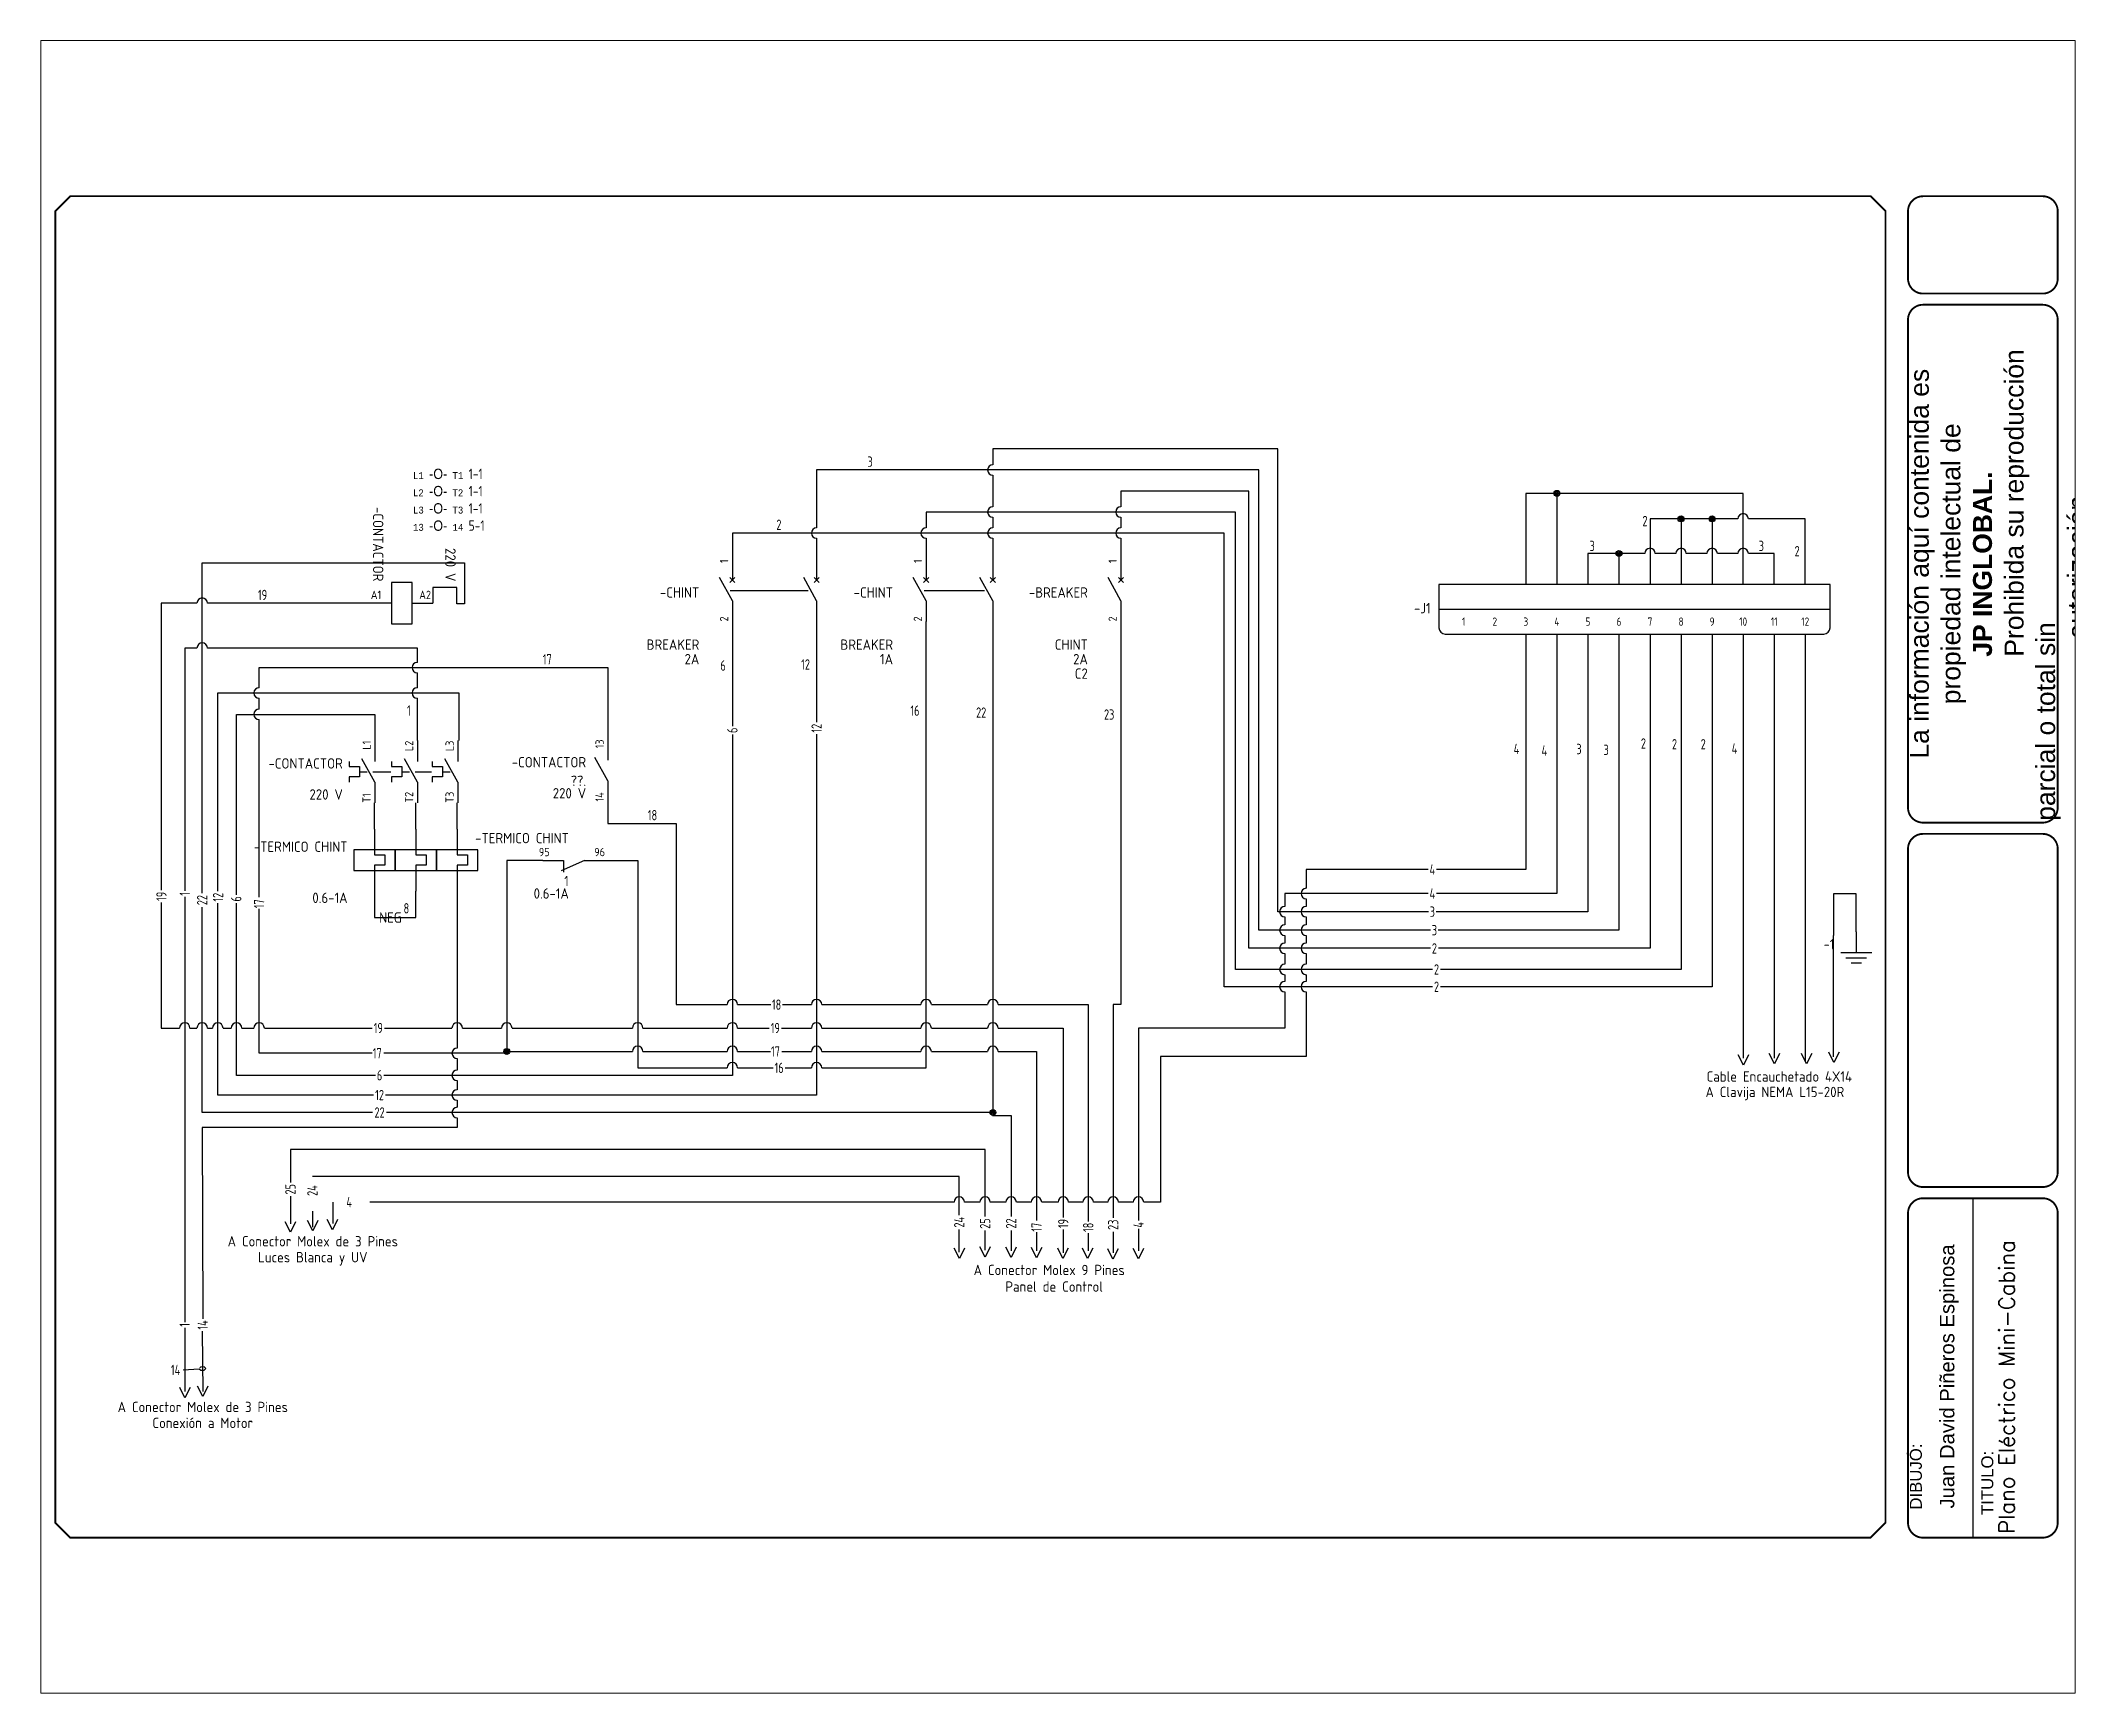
# Paper-space layout 'Presentación1' of a CAD drawing. Header units: inches. Extents: x 0 to 10.2, y -0.1 to 8.2.
# The model-space entities are those that its viewports show. They can reach past a viewport. Long polylines and large blocks are cut down to what shows.
import ezdxf
from ezdxf.enums import TextEntityAlignment as Align

# ---------------------------------------------------------------- set-up
doc = ezdxf.new("R2010")
doc.units = ezdxf.units.IN
doc.header["$MEASUREMENT"] = 0
for name, color, linetype in [('_MULTI_WIRE', 3, 'Continuous'), ('BLK_12_THHN', 250, 'Continuous'), ('DESC', 150, 'Continuous'), ('DESCCHILD', 20, 'Continuous'), ('LINK', 9, 'Continuous'), ('LOC', 8, 'Continuous'), ('MISC', 7, 'Continuous'), ('RED_14_THHN', 20, 'Continuous'), ('SYMS', 7, 'Continuous'), ('TAGS', 150, 'Continuous'), ('TERMS', 123, 'Continuous'), ('TITLE', 7, 'Continuous'), ('WHT_12_THHN', 254, 'Continuous'), ('WIRECOPY', 84, 'Continuous'), ('WIREFIXED', 7, 'Continuous'), ('XREF', 7, 'Continuous'), ('XREFCHILD', 134, 'Continuous')]:
    doc.layers.add(name, color=color, linetype=linetype)
doc.styles.add('SIMPLEX', font='SIMPLEX')
doc.styles.get("Standard").update_dxf_attribs({"font": 'arial.ttf'})
doc.styles.add('WD', font='isocp2.shx')
doc.styles.add('WD_IEC', font='ISOCP2.shx', dxfattribs={"width": 0.9, "height": 4})

psp = doc.layouts.new('Presentación1')

msp = doc.modelspace()

# ---------------------------------------------------------------- texts
at = {"insert": (940.1, 2.51), "char_height": 7.5, "attachment_point": 1, "rotation": 90, "style": 'SIMPLEX'}
msp.add_mtext_dynamic_manual_height_columns('{\\C250;Plano Eléctrico Mini-Cabina}', width=391.4459, gutter_width=1, heights=[16.57], dxfattribs=at)
at = {"layer": 'XREF', "insert": (173.75, 517.03), "char_height": 5, "attachment_point": 1, "style": 'WD_IEC'}
msp.add_mtext('{\\Fmonotxt.shx|c0;\\H0.67x;L1 }{\\Facaderef.shx|c0;-O-} {\\Fmonotxt.shx|c0;\\H0.67x;T1} 1-1\\P{\\Fmonotxt.shx|c0;\\H0.67x;L2 }{\\Facaderef.shx|c0;-O-} {\\Fmonotxt.shx|c0;\\H0.67x;T2} 1-1\\P{\\Fmonotxt.shx|c0;\\H0.67x;L3 }{\\Facaderef.shx|c0;-O-} {\\Fmonotxt.shx|c0;\\H0.67x;T3} 1-1\\P{\\Fmonotxt.shx|c0;\\H0.67x;13 }{\\Facaderef.shx|c0;-O-} {\\Fmonotxt.shx|c0;\\H0.67x;14} 5-1', dxfattribs=at)

# ---------------------------------------------------------------- blocks, each defined once
blk = doc.blocks.new('NO_NUM_acade_title')
blk.add_line((32.053, 5.711), (32.053, 0.032))
at = {"layer": 'TITLE'}
for p, q in [((30.594, 22.177), (30.594, 20.781)), ((30.594, 0.281), (30.594, 2.214))]:
    blk.add_line(p, q, dxfattribs=at)
at = {"layer": 'TITLE', "const_width": 0.0312}
blk.add_lwpolyline([(30.594, 0.281), (30.594, 22.177), (30.344, 22.427), (0.281, 22.427), (0.031, 22.177), (0.031, 0.281), (0.281, 0.031), (30.344, 0.031)], close=True, dxfattribs=at)
for points in [[(31.219, 22.427, 0.414214), (30.969, 22.177, 0.414214)], [(33.469, 22.177, 0.414214), (33.219, 22.427, 0.414214)], [(30.969, 21.052, 0.414214), (31.219, 20.802, 0.414214)], [(33.219, 20.802, 0.414214), (33.469, 21.052, 0.414214)], [(31.219, 20.615, 0.414214), (30.969, 20.365, 0.414214)], [(33.469, 20.365, 0.414214), (33.219, 20.615, 0.414214)], [(30.969, 12.219, 0.414214), (31.219, 11.969, 0.414214)], [(33.219, 11.969, 0.414214), (33.469, 12.219, 0.414214)], [(31.219, 11.781, 0.414214), (30.969, 11.531, 0.414214)], [(33.469, 11.531, 0.414214), (33.219, 11.781, 0.414214)], [(30.969, 6.135, 0.414214), (31.219, 5.885, 0.414214)], [(33.219, 5.885, 0.414214), (33.469, 6.135, 0.414214)], [(31.219, 5.698, 0.414214), (30.969, 5.448, 0.414214)], [(33.469, 5.448, 0.414214), (33.219, 5.698, 0.414214)], [(30.969, 0.281, 0.414214), (31.219, 0.031, 0.414214)], [(33.219, 0.031, 0.414214), (33.469, 0.281, 0.414214)]]:
    blk.add_lwpolyline(points, format="xyb", dxfattribs=at)
for points in [[(33.219, 22.427), (31.219, 22.427)], [(30.969, 22.177), (30.969, 21.052)], [(33.469, 22.177), (33.469, 21.052)], [(33.219, 20.802), (31.219, 20.802)], [(33.219, 20.615), (31.219, 20.615)], [(30.969, 20.365), (30.969, 12.219)], [(33.469, 20.365), (33.469, 12.219)], [(31.219, 11.969), (33.219, 11.969)], [(31.219, 11.781), (33.219, 11.781)], [(31.219, 5.885), (33.219, 5.885)], [(30.969, 5.448), (30.969, 0.281)], [(31.219, 5.698), (33.219, 5.698)], [(33.469, 5.448), (33.469, 0.281)], [(31.219, 0.031), (33.219, 0.031)]]:
    blk.add_lwpolyline(points, dxfattribs=at)
at = {"layer": 'TITLE', "color": 7, "const_width": 0.0312}
for points in [[(30.969, 11.531), (30.969, 6.135)], [(33.469, 11.531), (33.469, 6.135)]]:
    blk.add_lwpolyline(points, dxfattribs=at)
at = {"attachment_point": 1, "rotation": 90}
for s, width, heights, insert, char_height in [('\\pi1.0376;La información aquí contenida es \\P\\pi1.9451;propiedad intelectual de\\P\\pi2.7397;{\\fArial|b1|i0|c0|p34;JP INGLOBAL. \\P\\pi0.014096;}Prohibida su reproducción parcial o total sin \\P\\pi3.0418;autorización.', 8.53399, [2.581], (31, 12), 0.31623), ('Juan David Piñeros Espinosa', 4.87681, [0], (31.501, 0.518), 0.24167), ('DIBUJÓ:', 1.84714, [0], (31, 0.5), 0.2), ('TITULO:', 0.5, [0], (32.193, 0.41), 0.2)]:
    blk.add_mtext_dynamic_manual_height_columns(s, width=width, gutter_width=1, heights=heights, dxfattribs=dict(at, insert=insert, char_height=char_height))
blk = doc.blocks.new('VCB1')
for p, q in [((0, 7.5), (0, 2.5)), ((0, -2.5), (-3.12, 3.12)), ((0.62, 1.88), (-0.62, 3.12)), ((-0.62, 1.88), (0.62, 3.12)), ((0, -2.5), (0, -7.5))]:
    blk.add_line(p, q)
at = {"style": 'WD_IEC'}
for tag, p in [('INST', (-8, 5.25)), ('TAG1', (-8, -1.75)), ('LOC', (-8, 1.75)), ('RATING1', (-8, -6.35)), ('DESC1', (-8, -14.35)), ('DESC3', (-8, -21.35)), ('DESC2', (-8, -17.85))]:
    blk.add_attdef(tag, text='', height=2.5, dxfattribs=at).set_placement(p, align=Align.RIGHT)
blk.add_attdef('TERM01', text='', height=2, rotation=90, dxfattribs=at).set_placement((-1, 7.5), align=Align.RIGHT)
at = {"style": 'WD_IEC', "flags": 1}
for tag, p, height in [('X2TERM01', (0, 7.5), 0.32), ('MFG', (2.75, 6.5), 1.5), ('CAT', (2.75, 4), 1.5), ('X4LINK', (-2, 0), 0.32), ('X1LINK', (-0.5, 0), 0.32), ('X8TERM02', (0, -7.5), 0.32), ('ASSYCODE', (1, -9), 1), ('FAMILY', (1, -10.5), 1), ('CATDESC', (1, -12), 1), ('CONTACT', (1, -13.5), 1), ('COMMON', (2.25, -14.75), 1)]:
    blk.add_attdef(tag, p, '', height=height, dxfattribs=at)
at = {"style": 'WD_IEC'}
blk.add_attdef('TERM02', (-1, -7.5), '', height=2, rotation=90, dxfattribs=at)
at = {"lineweight": 15, "style": 'WD_IEC'}
blk.add_attdef('XREF', text='', height=2.5, dxfattribs=at).set_placement((-8, -10.35), align=Align.RIGHT)
blk = doc.blocks.new('VOL1')
for p, q in [((0, 7.5), (0, 1.25)), ((-5, 2.5), (-5, -2.5)), ((5, 2.5), (-5, 2.5)), ((0, 1.25), (2.5, 1.25)), ((2.5, 1.25), (2.5, -1.25)), ((5, -2.5), (5, 2.5)), ((-5, -2.5), (5, -2.5)), ((0, -1.25), (0, -7.5)), ((2.5, -1.25), (0, -1.25))]:
    blk.add_line(p, q)
at = {"style": 'WD_IEC'}
for tag, p in [('INST', (-6.5, 9)), ('LOC', (-6.5, 5.5)), ('RATING1', (-6.5, -2.5)), ('TAG1', (-6.5, 2)), ('XREF', (-6.5, -6.5)), ('DESC1', (-6.5, -10.35)), ('DESC2', (-6.5, -13.85)), ('DESC3', (-6.5, -17.35))]:
    blk.add_attdef(tag, text='', height=2.5, dxfattribs=at).set_placement(p, align=Align.RIGHT)
blk.add_attdef('TERM01', text='', height=2, rotation=90, dxfattribs=at).set_placement((-1, 7.5), align=Align.RIGHT)
at = {"style": 'WD_IEC', "flags": 1}
for tag, p, height in [('X2TERM01', (0, 7.5), 0.32), ('MFG', (2.75, 6.5), 1.5), ('CAT', (2.75, 4), 1.5), ('X4LINK', (-5, 0), 0.32), ('X1LINK', (5, 0), 0.32), ('ASSYCODE', (1, -4), 1), ('FAMILY', (1, -5.5), 1), ('X8TERM02', (0, -7.5), 0.32), ('CATDESC', (1, -7), 1)]:
    blk.add_attdef(tag, p, '', height=height, dxfattribs=at)
at = {"style": 'WD_IEC'}
blk.add_attdef('TERM02', (-1, -7.5), '', height=2, rotation=90, dxfattribs=at)
blk = doc.blocks.new('VOL2')
for p, q in [((0, 7.5), (0, 1.25)), ((-5, 2.5), (-5, -2.5)), ((5, 2.5), (-5, 2.5)), ((0, 1.25), (2.5, 1.25)), ((2.5, 1.25), (2.5, -1.25)), ((5, -2.5), (5, 2.5)), ((-5, -2.5), (5, -2.5)), ((0, -1.25), (0, -7.5)), ((2.5, -1.25), (0, -1.25))]:
    blk.add_line(p, q)
at = {"style": 'WD_IEC'}
for tag, p in [('INST', (-6.5, 9)), ('LOC', (-6.5, 5.5)), ('RATING1', (-6.5, -2.5)), ('TAG2', (-6.5, 2)), ('XREF', (-6.5, -6.5)), ('DESC1', (-6.5, -10.35)), ('DESC2', (-6.5, -13.85)), ('DESC3', (-6.5, -17.35))]:
    blk.add_attdef(tag, text='', height=2.5, dxfattribs=at).set_placement(p, align=Align.RIGHT)
blk.add_attdef('TERM01', text='', height=2, rotation=90, dxfattribs=at).set_placement((-1, 7.5), align=Align.RIGHT)
at = {"style": 'WD_IEC', "flags": 1}
for tag, p, height in [('X2TERM01', (0, 7.5), 0.32), ('X4LINK', (-5, 0), 0.32), ('X1LINK', (5, 0), 0.32), ('FAMILY', (1, -5.5), 1), ('X8TERM02', (0, -7.5), 0.32)]:
    blk.add_attdef(tag, p, '', height=height, dxfattribs=at)
at = {"style": 'WD_IEC'}
blk.add_attdef('TERM02', (-1, -7.5), '', height=2, rotation=90, dxfattribs=at)
blk = doc.blocks.new('VOL21')
for p, q in [((0, 7.5), (0, 2.5)), ((-6.25, 2.5), (-6.25, 1.25)), ((-6.25, 1.25), (-3.75, 1.25)), ((-3.75, 1.25), (-3.75, -1.25)), ((-3.75, 0), (-1.875, 0)), ((0, -2.5), (-3.125, 3.125)), ((-6.25, -1.25), (-6.25, -2.5)), ((-3.75, -1.25), (-6.25, -1.25)), ((0, -2.5), (0, -7.5))]:
    blk.add_line(p, q)
at = {"style": 'WD_IEC'}
for tag, p in [('INST', (-7.75, 6.75)), ('LOC', (-7.75, 3.75)), ('TAG2', (-7.75, 0.75)), ('DESC1', (-7.75, -6.75)), ('XREF', (-7.75, -3.75)), ('DESC2', (-7.75, -9.75)), ('DESC3', (-7.75, -12.75))]:
    blk.add_attdef(tag, text='', height=2.5, dxfattribs=at).set_placement(p, align=Align.RIGHT)
blk.add_attdef('TERM01', text='', height=2, rotation=90, dxfattribs=at).set_placement((-1, 7.5), align=Align.RIGHT)
at = {"style": 'WD_IEC', "flags": 1}
for tag, p, height in [('X2TERM01', (0, 7.5), 0.32), ('X4LINK', (-6.375, 0), 0.32), ('X1LINK', (-0.5, 0), 0.32), ('CONTACT', (4, -3.5), 1), ('FAMILY', (4, -5), 1), ('COMMON', (5.25, -4.75), 1), ('X8TERM02', (0, -7.5), 0.32)]:
    blk.add_attdef(tag, p, '', height=height, dxfattribs=at)
at = {"style": 'WD_IEC'}
blk.add_attdef('TERM02', (-1, -7.5), '', height=2, rotation=90, dxfattribs=at)
blk = doc.blocks.new('HT0_LGENERIC')
at = {"style": 'WD_IEC'}
blk.add_attdef('COLOR', text='', height=2.5, dxfattribs=at).set_placement((0, 0), align=Align.MIDDLE_CENTER)
for tag, p in [('X4_TINY_DOT_DONT_REMOVE', (-2.5, 0)), ('X1_TINY_DOT_DONT_REMOVE', (2.5, 0))]:
    blk.add_attdef(tag, p, '', height=0.002, dxfattribs=at)
at = {"style": 'WD_IEC', "flags": 1}
for tag, p in [('X4TERM01', (-2.5, 0)), ('X1TERM01', (2.5, 0))]:
    blk.add_attdef(tag, p, '', height=0.2, dxfattribs=at)
blk = doc.blocks.new('VMS1')
for p, q in [((0, 2.5), (0, 7.5)), ((0, -2.5), (0, -7.5))]:
    blk.add_line(p, q)
blk.add_lwpolyline([(-5, 2.5), (-5, -2.5), (5, -2.5), (5, 2.5)], close=True)
at = {"style": 'WD_IEC'}
for tag, p in [('INST', (-5.25, 10.5)), ('LOC', (-5.25, 7.5)), ('TAG1', (-5.25, 4.5)), ('DESC1', (-5.25, -6.85)), ('DESC2', (-5.25, -9.85)), ('DESC3', (-5.25, -12.85))]:
    blk.add_attdef(tag, text='', height=2.5, dxfattribs=at).set_placement(p, align=Align.RIGHT)
blk.add_attdef('TERM01', text='', height=2, rotation=90, dxfattribs=at).set_placement((-1, 7.5), align=Align.RIGHT)
at = {"style": 'WD_IEC', "flags": 1}
for tag, p, height in [('X2TERM01', (0, 7.5), 0.32), ('X4LINK', (-5, 0), 0.32), ('X1LINK', (5, 0), 0.32), ('ASSYCODE', (1, -4), 1), ('FAMILY', (1, -5.5), 1), ('X8TERM02', (0, -7.5), 0.32), ('CATDESC', (1, -7), 1)]:
    blk.add_attdef(tag, p, '', height=height, dxfattribs=at)
at = {"style": 'WD_IEC', "flags": 9}
for tag, p in [('MFG', (-6, 1)), ('CAT', (-6, -1.5))]:
    blk.add_attdef(tag, text='', height=1.5, dxfattribs=at).set_placement(p, align=Align.RIGHT)
at = {"style": 'WD_IEC'}
blk.add_attdef('TERM02', (-1, -7.5), '', height=2, rotation=90, dxfattribs=at)
at = {"lineweight": 9, "style": 'WD_IEC'}
for tag, p in [('NO', (-5.5, -16.5)), ('NC', (-5.5, -19.5))]:
    blk.add_attdef(tag, text='', height=2.5, dxfattribs=at).set_placement(p, align=Align.TOP_RIGHT)
for tag, p in [('XREFNO', (-4, -16.5)), ('XREFNC', (-4, -19.5))]:
    blk.add_attdef(tag, text='', height=2.5, dxfattribs=at).set_placement(p, align=Align.TOP_LEFT)
blk = doc.blocks.new('VCN1_1PJ_150E')
at = {"layer": 'SYMS'}
for p, q in [((-12, 12), (-12, -9)), ((177, 12), (-12, 12)), ((177, -9), (177, 12)), ((-12, 0), (177, 0)), ((-9, -12), (174, -12))]:
    blk.add_line(p, q, dxfattribs=at)
for centre, start, end in [((-9, -9), 180, 270), ((174, -9), 270, 0)]:
    blk.add_arc(centre, 3, start, end, dxfattribs=at)
at = {"style": 'WD', "flags": 1}
blk.add_attdef('WD_JUMPERS', (0, 0), '', height=0.01, dxfattribs=at)
at = {"layer": 'SYMS', "linetype": 'Continuous', "style": 'WD_IEC', "width": 0.9, "flags": 8}
for tag, p in [('TERMDESC01J', (-2, 16)), ('TERMDESC02J', (13, 16)), ('TERMDESC03J', (28, 16)), ('TERMDESC04J', (43, 16)), ('TERMDESC05J', (58, 16)), ('TERMDESC06J', (73, 16)), ('TERMDESC07J', (88, 16)), ('TERMDESC08J', (103, 16)), ('TERMDESC09J', (118, 16)), ('TERMDESC10J', (133, 16)), ('TERMDESC11J', (148, 16)), ('TERMDESC12J', (163, 16))]:
    blk.add_attdef(tag, p, '', height=4, rotation=90, dxfattribs=at)
at = {"layer": 'SYMS', "style": 'WD_IEC'}
for tag, p in [('DESC2', (-16, 26)), ('DESC1', (-16, 33)), ('DESC3', (-16, 19)), ('INST', (-16, 12)), ('LOC', (-16, 5)), ('TAG1', (-16, -2)), ('XREF', (-16, -9.82))]:
    blk.add_attdef(tag, text='', height=5, dxfattribs=at).set_placement(p, align=Align.RIGHT)
at = {"layer": 'SYMS', "linetype": 'Continuous', "style": 'WD_IEC', "width": 0.9, "flags": 8}
for tag, p in [('X2WIRE01J', (2, 16)), ('X2WIRE02J', (17, 16)), ('X2WIRE03J', (32, 16)), ('X2WIRE04J', (47, 16)), ('X2WIRE05J', (62, 16)), ('X2WIRE06J', (77, 16)), ('X2WIRE07J', (92, 16)), ('X2WIRE08J', (107, 16)), ('X2WIRE09J', (122, 16)), ('X2WIRE10J', (137, 16)), ('X2WIRE11J', (152, 16)), ('X2WIRE12J', (167, 16))]:
    blk.add_attdef(tag, text='', height=4, rotation=90, dxfattribs=at).set_placement(p, align=Align.TOP_LEFT)
at = {"layer": 'SYMS', "style": 'WD_IEC', "flags": 1}
for tag, p in [('X2TERM01J', (0, 12)), ('X2TERM02J', (15, 12)), ('X2TERM03J', (30, 12)), ('X2TERM04J', (45, 12)), ('X2TERM05J', (60, 12)), ('X2TERM06J', (75, 12)), ('X2TERM07J', (90, 12)), ('X2TERM08J', (105, 12)), ('X2TERM09J', (120, 12)), ('X2TERM10J', (135, 12)), ('X2TERM11J', (150, 12)), ('X2TERM12J', (165, 12)), ('X8TERM01P', (0, -12)), ('X8TERM02P', (15, -12)), ('X8TERM03P', (30, -12)), ('X8TERM04P', (45, -12)), ('X8TERM05P', (60, -12)), ('X8TERM06P', (75, -12)), ('X8TERM07P', (90, -12)), ('X8TERM08P', (105, -12)), ('X8TERM09P', (120, -12)), ('X8TERM10P', (135, -12)), ('X8TERM11P', (150, -12)), ('X8TERM12P', (165, -12))]:
    blk.add_attdef(tag, p, '', height=0.02, dxfattribs=at)
at = {"layer": 'SYMS', "color": 7, "style": 'WD_IEC'}
for tag, p in [('X2_TINY_DOT_DONT_REMOVE_01J', (0, 12)), ('X2_TINY_DOT_DONT_REMOVE_02J', (15, 12)), ('X2_TINY_DOT_DONT_REMOVE_03J', (30, 12)), ('X2_TINY_DOT_DONT_REMOVE_04J', (45, 12)), ('X2_TINY_DOT_DONT_REMOVE_05J', (60, 12)), ('X2_TINY_DOT_DONT_REMOVE_06J', (75, 12)), ('X2_TINY_DOT_DONT_REMOVE_07J', (90, 12)), ('X2_TINY_DOT_DONT_REMOVE_08J', (105, 12)), ('X2_TINY_DOT_DONT_REMOVE_09J', (120, 12)), ('X2_TINY_DOT_DONT_REMOVE_10J', (135, 12)), ('X2_TINY_DOT_DONT_REMOVE_11J', (150, 12)), ('X2_TINY_DOT_DONT_REMOVE_12J', (165, 12)), ('X8_TINY_DOT_DONT_REMOVE_01P', (0, -12)), ('X8_TINY_DOT_DONT_REMOVE_02P', (15, -12)), ('X8_TINY_DOT_DONT_REMOVE_03P', (30, -12)), ('X8_TINY_DOT_DONT_REMOVE_04P', (45, -12)), ('X8_TINY_DOT_DONT_REMOVE_05P', (60, -12)), ('X8_TINY_DOT_DONT_REMOVE_06P', (75, -12)), ('X8_TINY_DOT_DONT_REMOVE_07P', (90, -12)), ('X8_TINY_DOT_DONT_REMOVE_08P', (105, -12)), ('X8_TINY_DOT_DONT_REMOVE_09P', (120, -12)), ('X8_TINY_DOT_DONT_REMOVE_10P', (135, -12)), ('X8_TINY_DOT_DONT_REMOVE_11P', (150, -12)), ('X8_TINY_DOT_DONT_REMOVE_12P', (165, -12))]:
    blk.add_attdef(tag, p, '', height=0.0002, dxfattribs=at)
at = {"layer": 'SYMS', "linetype": 'Continuous', "style": 'WD_IEC', "width": 0.9}
for tag, flags, p in [('TERM01J', 9, (0, 6)), ('TERM02J', 9, (15, 6)), ('TERM03J', 9, (30, 6)), ('TERM04J', 9, (45, 6)), ('TERM05J', 9, (60, 6)), ('TERM06J', 9, (75, 6)), ('TERM07J', 9, (90, 6)), ('TERM08J', 9, (105, 6)), ('TERM09J', 9, (120, 6)), ('TERM10J', 9, (135, 6)), ('TERM11J', 9, (150, 6)), ('TERM12J', 9, (165, 6)), ('TERM01P', 8, (0, -6)), ('TERM02P', 8, (15, -6)), ('TERM03P', 8, (30, -6)), ('TERM04P', 8, (45, -6)), ('TERM05P', 8, (60, -6)), ('TERM06P', 8, (75, -6)), ('TERM07P', 8, (90, -6)), ('TERM08P', 8, (105, -6)), ('TERM09P', 8, (120, -6)), ('TERM10P', 8, (135, -6)), ('TERM11P', 8, (150, -6)), ('TERM12P', 8, (165, -6))]:
    blk.add_attdef(tag, text='', height=4, dxfattribs=dict(at, flags=flags)).set_placement(p, align=Align.MIDDLE_CENTER)
at = {"layer": 'SYMS', "style": 'WD_IEC', "width": 0.9}
for tag, p, flags in [('X1LINK', (181, 0), 1), ('ACE_FLAG', (-2.74, -6.39), 9), ('WDBLKNAM', (-2.59, -3.41), 9), ('GENDER', (-2.3, -9.45), 9), ('FAMILY', (6.31, -7.47), 9)]:
    blk.add_attdef(tag, p, '', height=1, dxfattribs=dict(at, flags=flags))
at = {"layer": 'SYMS', "linetype": 'Continuous', "style": 'WD_IEC', "width": 0.9, "flags": 9}
for tag, p in [('ASSYCODE', (5.96, -9.77)), ('CAT', (6.4, -15.35)), ('CATDESC', (6.4, -18.04)), ('MFG', (6.46, -12.65))]:
    blk.add_attdef(tag, p, '', height=2, dxfattribs=at)
at = {"layer": 'SYMS', "linetype": 'Continuous', "style": 'WD_IEC', "width": 0.9, "flags": 8}
for tag, p in [('TERMDESC01P', (-2, -16)), ('TERMDESC02P', (13, -16)), ('TERMDESC03P', (28, -16)), ('TERMDESC04P', (43, -16)), ('TERMDESC05P', (58, -16)), ('TERMDESC06P', (73, -16)), ('TERMDESC07P', (88, -16)), ('TERMDESC08P', (103, -16)), ('TERMDESC09P', (118, -16)), ('TERMDESC10P', (133, -16)), ('TERMDESC11P', (148, -16)), ('TERMDESC12P', (163, -16))]:
    blk.add_attdef(tag, text='', height=4, rotation=90, dxfattribs=at).set_placement(p, align=Align.RIGHT)
for tag, p in [('X8WIRE01P', (2, -16)), ('X8WIRE02P', (17, -16)), ('X8WIRE03P', (32, -16)), ('X8WIRE04P', (47, -16)), ('X8WIRE05P', (62, -16)), ('X8WIRE06P', (77, -16)), ('X8WIRE07P', (92, -16)), ('X8WIRE08P', (107, -16)), ('X8WIRE09P', (122, -16)), ('X8WIRE10P', (137, -16)), ('X8WIRE11P', (152, -16)), ('X8WIRE12P', (167, -16))]:
    blk.add_attdef(tag, text='', height=4, rotation=90, dxfattribs=at).set_placement(p, align=Align.TOP_RIGHT)
blk = doc.blocks.new('WDDOT')
for radius in [0.72, 0.449, 0.223]:
    blk.add_circle((0, 0), radius)
blk = doc.blocks.new('VCR21')
for p, q in [((0, 7.5), (0, 2.5)), ((0, -2.5), (-3.12, 3.12)), ((0, -2.5), (0, -7.5))]:
    blk.add_line(p, q)
at = {"style": 'WD_IEC'}
for tag, p in [('INST', (-5.25, 6.75)), ('LOC', (-5.25, 3.75)), ('TAG2', (-5.25, 0.75)), ('DESC1', (-5.25, -6.75)), ('XREF', (-5.25, -3.75)), ('DESC2', (-5.25, -9.75)), ('DESC3', (-5.25, -12.75))]:
    blk.add_attdef(tag, text='', height=2.5, dxfattribs=at).set_placement(p, align=Align.RIGHT)
blk.add_attdef('TERM01', text='', height=2, rotation=90, dxfattribs=at).set_placement((-1, 7.5), align=Align.RIGHT)
at = {"style": 'WD_IEC', "flags": 1}
for tag, p, height in [('X2TERM01', (0, 7.5), 0.32), ('X4LINK', (-2.75, 0), 0.32), ('X1LINK', (-0.5, 0), 0.32), ('CONTACT', (4, -3.5), 1), ('FAMILY', (4, -5), 1), ('COMMON', (5.25, -4.75), 1), ('X8TERM02', (0, -7.5), 0.32)]:
    blk.add_attdef(tag, p, '', height=height, dxfattribs=at)
at = {"style": 'WD_IEC'}
blk.add_attdef('TERM02', (-1, -7.5), '', height=2, rotation=90, dxfattribs=at)
blk = doc.blocks.new('HCR22')
for p, q in [((-7.5, 0), (-2.5, 0)), ((2.5, 0), (-3.125, -2.5)), ((-2.5, 0), (-2.5, -2.8678)), ((2.5, 0), (7.5, 0))]:
    blk.add_line(p, q)
at = {"style": 'WD_IEC'}
for tag, p in [('INST', (-1.25, 10.125)), ('TAG2', (-1.25, 4.125)), ('LOC', (-1.25, 7.125)), ('DESC2', (-1.25, -12.25)), ('DESC1', (-1.25, -9.25)), ('DESC3', (-1.25, -15.25))]:
    blk.add_attdef(tag, text='', height=2.5, dxfattribs=at).set_placement(p, align=Align.RIGHT)
for tag, p, height, flags in [('TERM01', (-8.5, 1), 2, 8), ('X4TERM01', (-7.5, 0), 0.32, 1), ('X1TERM02', (7.5, 0), 0.32, 1), ('X2LINK', (0, -0.5), 0.32, 1), ('X8LINK', (0, -1.5), 0.32, 1), ('CONTACT', (7.75, -2.25), 1, 1), ('FAMILY', (7.75, -3.75), 1, 1), ('COMMON', (9, -3.5), 1, 1)]:
    blk.add_attdef(tag, p, '', height=height, dxfattribs=dict(at, flags=flags))
at = {"style": 'WD_IEC', "flags": 8}
for tag, height, p in [('TERM02', 2, (7.5, 1)), ('XREF', 2.5, (-1.25, -6.25))]:
    blk.add_attdef(tag, text='', height=height, dxfattribs=at).set_placement(p, align=Align.RIGHT)
blk = doc.blocks.new('HA1X4')
blk.add_lwpolyline([(1.25, 2.5), (0, 0), (-1.25, 2.5)])
at = {"style": 'WD_IEC', "flags": 1}
blk.add_attdef('X2TERM01', (0, 0), '', height=0.32, dxfattribs=at)
at = {"style": 'WD_IEC', "flags": 8}
for tag, p in [('DESC1', (0, -3.75)), ('DESC2', (0, -7.6))]:
    blk.add_attdef(tag, text='', height=2.5, dxfattribs=at).set_placement(p, align=Align.CENTER)
blk = doc.blocks.new('VGND2')
for p, q in [((0, 0), (0, -5)), ((-3.75, -5), (3.75, -5)), ((-2.5, -6.25), (2.5, -6.25)), ((-1.25, -7.5), (1.25, -7.5))]:
    blk.add_line(p, q)
at = {"style": 'WD_IEC'}
for tag, p in [('INST', (-5.25, 2.75)), ('LOC', (-5.25, -0.75)), ('TAG1', (-5.25, -4.25))]:
    blk.add_attdef(tag, text='', height=2.5, dxfattribs=at).set_placement(p, align=Align.RIGHT)
at = {"style": 'WD_IEC', "flags": 1}
blk.add_attdef('X2TERM01', (0, 0), '', height=0.32, dxfattribs=at)
blk = doc.blocks.new('WD_WNV')
at = {"linetype": 'Continuous', "style": 'WD_IEC', "width": 0.8}
blk.add_attdef('WIRENO', text='', height=2.5, dxfattribs=at).set_placement((-1.6, 0), align=Align.MIDDLE_RIGHT)
at = {"style": 'WD_IEC', "flags": 1}
for tag, p in [('W08USER', (-1, 0.375)), ('W04USER', (-1, 0.875)), ('W05USER', (-1, 0.75)), ('W09USER', (-1, 0.25)), ('W03USER', (-1, 1)), ('W06USER', (-1, 0.625)), ('W07USER', (-1, 0.5)), ('W02USER', (-1, 1.125)), ('W01USER', (-1, 1.25)), ('W10USER', (-1, 0.125))]:
    blk.add_attdef(tag, text='', height=0.08, dxfattribs=at).set_placement(p, align=Align.CENTER)
blk = doc.blocks.new('WD_WNH')
at = {"linetype": 'Continuous', "style": 'WD_IEC', "width": 0.8}
blk.add_attdef('WIRENO', text='', height=2.5, dxfattribs=at).set_placement((0, 0.75), align=Align.CENTER)
at = {"style": 'WD_IEC', "flags": 1}
for tag, p in [('W08USER', (0, 0.375)), ('W04USER', (0, 0.875)), ('W05USER', (0, 0.75)), ('W09USER', (0, 0.25)), ('W03USER', (0, 1)), ('W06USER', (0, 0.625)), ('W07USER', (0, 0.5)), ('W02USER', (0, 1.125)), ('W01USER', (0, 1.25)), ('W10USER', (0, 0.125))]:
    blk.add_attdef(tag, text='', height=0.08, dxfattribs=at).set_placement(p, align=Align.CENTER)
blk = doc.blocks.new('VT0_WGENERIC')
at = {"style": 'WD_IEC'}
for tag, p in [('X1_TINY_DOT_DONT_REMOVE', (0, 5)), ('X4_TINY_DOT_DONT_REMOVE', (0, -5))]:
    blk.add_attdef(tag, p, '', height=0.002, rotation=90, dxfattribs=at)
at = {"style": 'WD_IEC', "flags": 1}
for tag, p in [('X2TERM01', (0, 5)), ('X8TERM01', (0, -5))]:
    blk.add_attdef(tag, p, '', height=0.2, dxfattribs=at)
at = {"style": 'WD_IEC', "width": 0.8}
blk.add_attdef('WIRENO', text='', height=2.5, rotation=90, dxfattribs=at).set_placement((0, 0), align=Align.MIDDLE_CENTER)
blk = doc.blocks.new('HT0_WGENERIC')
at = {"style": 'WD_IEC'}
for tag, p in [('X4_TINY_DOT_DONT_REMOVE', (-5, 0)), ('X1_TINY_DOT_DONT_REMOVE', (5, 0))]:
    blk.add_attdef(tag, p, '', height=0.002, dxfattribs=at)
at = {"style": 'WD_IEC', "flags": 1}
for tag, p in [('X4TERM01', (-5, 0)), ('X1TERM01', (5, 0))]:
    blk.add_attdef(tag, p, '', height=0.2, dxfattribs=at)
at = {"style": 'WD_IEC', "width": 0.8}
blk.add_attdef('WIRENO', text='', height=2.5, dxfattribs=at).set_placement((0, 0), align=Align.MIDDLE_CENTER)

# ---------------------------------------------------------------- linework, layer by layer
at = {"layer": '_MULTI_WIRE'}
for p, q in [((871.1, 311.7), (860.17, 311.7)), ((860.17, 311.7), (860.17, 291.58)), ((871.1, 293.31), (871.1, 311.7)), ((860.17, 232.97), (860.17, 291.58))]:
    msp.add_line(p, q, dxfattribs=at)
at = {"layer": 'BLK_12_THHN'}
for p, q in [((577.65, 506.25), (515.84, 506.25)), ((515.84, 506.25), (515.84, 498.63)), ((577.65, 285.32), (577.65, 506.25)), ((571.24, 496.09), (421.7, 496.09)), ((421.7, 496.09), (421.7, 488.47)), ((515.84, 493.55), (515.84, 488.47)), ((571.24, 275.1), (571.24, 496.09)), ((786.48, 492.77), (771.48, 492.77)), ((771.48, 492.77), (771.48, 461.15)), ((801.48, 492.77), (786.48, 492.77)), ((786.48, 492.77), (786.48, 461.15)), ((801.48, 492.77), (801.48, 461.15)), ((813.94, 492.77), (801.48, 492.77)), ((846.48, 492.77), (819.02, 492.77)), ((846.48, 461.15), (846.48, 492.77)), ((565.75, 485.93), (328.08, 485.93)), ((328.08, 485.93), (328.08, 473.23)), ((421.7, 483.39), (421.7, 473.23)), ((515.84, 483.39), (515.84, 473.23)), ((565.75, 266.79), (565.75, 485.93)), ((69.36, 452.03), (52.15, 452.03)), ((52.15, 452.03), (52.15, 313.39)), ((153.41, 452.03), (74.44, 452.03)), ((328.08, 443.23), (328.08, 392.68)), ((421.7, 227.61), (421.7, 443.23)), ((515.84, 443.23), (515.84, 258.11)), ((771.48, 437.15), (771.48, 285.32)), ((786.48, 437.15), (786.48, 275.1)), ((801.48, 437.15), (801.48, 266.79)), ((846.48, 437.15), (846.48, 230.79)), ((69.36, 430.38), (63.46, 430.38)), ((63.46, 430.38), (63.49, 313.07)), ((175.87, 430.38), (74.44, 430.38)), ((175.87, 423.48), (175.87, 430.38)), ((99.41, 411.21), (99.41, 420.94)), ((99.41, 420.94), (267.91, 420.94)), ((175.87, 411.21), (175.87, 418.4)), ((267.91, 420.94), (267.91, 386.24)), ((99.41, 400.89), (99.41, 406.13)), ((175.87, 385.65), (175.87, 406.13)), ((88.47, 398.35), (155.35, 398.35)), ((88.47, 311.24), (88.47, 398.35)), ((99.41, 310), (99.41, 395.81)), ((155.35, 398.35), (155.35, 385.65)), ((328.08, 388.64), (328.08, 223.96)), ((267.91, 356.24), (267.91, 345.66)), ((267.91, 345.66), (300.97, 345.66)), ((300.97, 345.66), (300.97, 258.11)), ((236.55, 327.82), (219.07, 327.82)), ((219.07, 327.82), (219.07, 234.62)), ((266.55, 327.82), (282.32, 327.82)), ((282.32, 327.82), (282.32, 227.61)), ((52.15, 307.51), (52.15, 246.81)), ((63.46, 310.27), (63.49, 104.79)), ((88.47, 223.96), (88.47, 307.21)), ((99.41, 234.62), (99.41, 304.4)), ((665.33, 285.32), (577.65, 285.32)), ((771.48, 285.32), (669.28, 285.32)), ((666.34, 266.79), (565.75, 266.79)), ((666.34, 275.1), (571.24, 275.1)), ((786.48, 275.1), (670.28, 275.1)), ((801.48, 266.79), (670.28, 266.79)), ((300.97, 258.11), (325.54, 258.11)), ((330.62, 258.11), (346.63, 258.11)), ((352.23, 258.11), (366.23, 258.11)), ((371.31, 258.11), (419.16, 258.11)), ((424.24, 258.11), (451.41, 258.11)), ((456.49, 258.11), (499.99, 258.11)), ((499.99, 258.11), (499.99, 153.34)), ((515.84, 258.11), (512.07, 258.11)), ((512.07, 258.11), (512.07, 155.1)), ((52.15, 246.81), (60.92, 246.81)), ((66, 246.81), (69.36, 246.81)), ((74.44, 246.81), (76.88, 246.81)), ((81.96, 246.81), (85.93, 246.81)), ((91.01, 246.81), (96.87, 246.81)), ((101.95, 246.81), (154.06, 246.81)), ((159.94, 246.81), (192.58, 246.81)), ((197.66, 246.81), (216.53, 246.81)), ((221.61, 246.81), (279.78, 246.81)), ((284.86, 246.81), (325.54, 246.81)), ((330.62, 246.81), (345.87, 246.81)), ((351.76, 246.81), (366.23, 246.81)), ((371.31, 246.81), (419.16, 246.81)), ((424.24, 246.81), (451.41, 246.81)), ((456.49, 246.81), (487.96, 246.81)), ((487.96, 246.81), (487.96, 155.32)), ((154.01, 234.62), (99.41, 234.62)), ((219.07, 234.62), (159.61, 234.62)), ((219.07, 235.52), (279.78, 235.52)), ((282.32, 227.61), (325.54, 227.61)), ((284.86, 235.52), (325.54, 235.52)), ((330.62, 235.52), (346.44, 235.52)), ((330.62, 227.61), (347.76, 227.61)), ((352.04, 235.52), (366.23, 235.52)), ((353.55, 227.61), (366.23, 227.61)), ((371.31, 235.52), (419.16, 235.52)), ((371.31, 227.61), (421.7, 227.61)), ((424.24, 235.52), (451.41, 235.52)), ((456.49, 235.52), (475.02, 235.52)), ((475.02, 235.52), (475.02, 153.77)), ((155.59, 223.96), (88.47, 223.96)), ((328.08, 223.96), (159.63, 223.96)), ((450.18, 188.18), (114.52, 188.18)), ((114.52, 188.18), (114.52, 172.24)), ((450.18, 155.71), (450.18, 188.18)), ((437.71, 175.13), (125.25, 175.13)), ((437.71, 156.44), (437.71, 175.13)), ((114.52, 165.57), (114.52, 152.26)), ((125.25, 158.29), (125.25, 150.61)), ((437.71, 138.61), (437.71, 149.54)), ((450.18, 139.44), (450.18, 149.05)), ((475.02, 148.17), (475.02, 139.23)), ((487.96, 149.44), (487.96, 138.29)), ((499.99, 147.74), (499.99, 139.23)), ((512.07, 148.43), (512.07, 138.29)), ((63.46, 101.99), (63.49, 71.22))]:
    msp.add_line(p, q, dxfattribs=at)
for centre, start, end in [((515.84, 496.09), 90, 270), ((816.48, 492.77), 0, 180), ((421.7, 485.93), 90, 270), ((515.84, 485.93), 90, 270), ((71.9, 452.03), 0, 180), ((71.9, 430.38), 0, 180), ((175.87, 420.94), 90, 270), ((99.41, 408.67), 90, 270), ((175.87, 408.67), 90, 270), ((99.41, 398.35), 90, 270), ((328.08, 258.11), 0, 180), ((368.77, 258.11), 0, 180), ((421.7, 258.11), 0, 180), ((453.95, 258.11), 0, 180), ((63.46, 246.81), 0, 180), ((71.9, 246.81), 0, 180), ((79.42, 246.81), 0, 180), ((88.47, 246.81), 0, 180), ((99.41, 246.81), 0, 180), ((195.12, 246.81), 0, 180), ((219.07, 246.81), 0, 180), ((282.32, 246.81), 0, 180), ((328.08, 246.81), 0, 180), ((368.77, 246.81), 0, 180), ((421.7, 246.81), 0, 180), ((453.95, 246.81), 0, 180), ((282.32, 235.52), 0, 180), ((328.08, 235.52), 0, 180), ((368.77, 235.52), 0, 180), ((421.7, 235.52), 0, 180), ((453.95, 235.52), 0, 180), ((328.08, 227.61), 0, 180), ((368.77, 227.61), 0, 180)]:
    msp.add_arc(centre, 2.54, start, end, dxfattribs=at)
at = {"layer": 'LINK'}
for points in [[(327.08, 458.23), (364.77, 458.23)], [(420.7, 458.23), (449.95, 458.23)], [(154.35, 370.65), (163.12, 370.65)], [(174.87, 370.65), (182.7, 370.65)], [(165.12, 327.92), (165.12, 327.92)], [(185.12, 327.92), (185.12, 327.92)]]:
    msp.add_lwpolyline(points, dxfattribs=at)
at = {"layer": 'RED_14_THHN'}
for p, q in [((591.58, 526.57), (453.95, 526.57)), ((453.95, 526.57), (453.95, 518.95)), ((591.58, 303.03), (591.58, 526.57)), ((582.39, 516.41), (368.77, 516.41)), ((368.77, 516.41), (368.77, 488.47)), ((453.95, 513.87), (453.95, 498.63)), ((582.39, 294.09), (582.39, 516.41)), ((453.95, 493.55), (453.95, 488.47)), ((368.77, 483.39), (368.77, 473.23)), ((453.95, 483.39), (453.95, 473.23)), ((756.48, 476.05), (741.48, 476.05)), ((741.48, 476.05), (741.48, 461.15)), ((768.94, 476.05), (756.48, 476.05)), ((756.48, 476.05), (756.48, 461.15)), ((783.94, 476.05), (774.02, 476.05)), ((798.94, 476.05), (789.02, 476.05)), ((813.94, 476.05), (804.02, 476.05)), ((831.48, 476.05), (819.02, 476.05)), ((831.48, 461.15), (831.48, 476.05)), ((71.9, 471.51), (82.26, 471.51)), ((71.9, 311.98), (71.9, 471.51)), ((82.26, 471.51), (198.72, 471.51)), ((198.72, 471.51), (198.72, 451.81)), ((194.97, 459.7), (183.41, 459.7)), ((183.41, 459.7), (183.41, 452.08)), ((194.97, 451.81), (194.97, 459.7)), ((198.72, 451.81), (194.97, 451.81)), ((368.77, 443.23), (368.77, 394.58)), ((453.95, 443.23), (453.95, 206)), ((741.48, 437.15), (741.48, 303.03)), ((756.48, 437.15), (756.48, 294.09)), ((831.48, 437.15), (831.48, 232.24)), ((79.42, 408.67), (195.91, 408.67)), ((79.42, 312.95), (79.42, 408.67)), ((195.91, 408.67), (195.91, 385.65)), ((368.77, 388.74), (368.77, 214.46)), ((71.9, 206), (71.9, 305.24)), ((79.42, 214.46), (79.42, 307.11)), ((195.12, 312.92), (195.12, 237.16)), ((664.42, 303.03), (591.58, 303.03)), ((741.48, 303.03), (668.18, 303.03)), ((665.42, 294.09), (582.39, 294.09)), ((756.48, 294.09), (669.19, 294.09)), ((195.12, 232.08), (195.12, 226.5)), ((195.12, 221.42), (195.12, 217)), ((154.69, 214.46), (79.42, 214.46)), ((368.77, 214.46), (160.53, 214.46)), ((195.12, 211.92), (195.12, 208.54)), ((154.24, 206), (71.9, 206)), ((195.12, 198.81), (71.94, 198.81)), ((71.94, 198.81), (72.15, 106.39)), ((453.95, 206), (160.98, 206)), ((195.12, 203.46), (195.12, 198.81)), ((453.8, 204.57), (462.77, 204.57)), ((462.77, 204.57), (462.77, 155.75)), ((462.77, 149.01), (462.77, 139.2)), ((71.94, 100.39), (72.15, 71.22))]:
    msp.add_line(p, q, dxfattribs=at)
for centre, start, end in [((453.95, 516.41), 90, 270), ((453.95, 496.09), 90, 270), ((368.77, 485.93), 90, 270), ((453.95, 485.93), 90, 270), ((771.48, 476.05), 0, 180), ((786.48, 476.05), 0, 180), ((801.48, 476.05), 0, 180), ((816.48, 476.05), 0, 180), ((195.12, 234.62), 90, 270), ((195.12, 223.96), 90, 270), ((195.12, 214.46), 90, 270), ((195.12, 206), 90, 270)]:
    msp.add_arc(centre, 2.54, start, end, dxfattribs=at)
at = {"layer": 'WHT_12_THHN'}
for p, q in [((726.48, 505.12), (711.48, 505.12)), ((711.48, 505.12), (711.48, 461.15)), ((816.48, 505.12), (726.48, 505.12)), ((726.48, 505.12), (726.48, 461.15)), ((816.48, 461.15), (816.48, 505.12)), ((711.48, 437.15), (711.48, 323.39)), ((726.48, 437.15), (726.48, 311.77)), ((816.48, 437.15), (816.48, 232.24)), ((155.12, 342.92), (155.12, 355.65)), ((175.12, 342.92), (175.12, 355.65)), ((195.12, 342.92), (195.12, 355.65)), ((605.38, 323.39), (605.38, 314.31)), ((664.3, 323.39), (605.38, 323.39)), ((711.48, 323.39), (668.3, 323.39)), ((155.12, 312.92), (155.12, 300.22)), ((175.12, 300.22), (175.12, 312.92)), ((595.04, 311.77), (595.04, 305.57)), ((664.3, 311.77), (595.04, 311.77)), ((605.38, 309.23), (605.38, 305.57)), ((726.48, 311.77), (668.3, 311.77)), ((155.12, 300.22), (157.51, 300.22)), ((157.51, 300.22), (170.1, 300.22)), ((170.1, 300.22), (175.12, 300.22)), ((595.04, 300.49), (595.04, 296.63)), ((605.38, 300.49), (605.38, 296.63)), ((595.04, 291.55), (595.04, 287.86)), ((605.38, 291.55), (605.38, 287.86)), ((595.04, 282.78), (595.04, 277.64)), ((605.38, 282.78), (605.38, 277.64)), ((595.04, 272.56), (595.04, 269.33)), ((605.38, 272.56), (605.38, 269.33)), ((595.04, 264.25), (595.04, 246.81)), ((605.38, 264.25), (605.38, 233.12)), ((595.04, 246.81), (524.29, 246.81)), ((524.29, 246.81), (524.29, 153.77)), ((605.38, 233.12), (534.9, 233.12)), ((534.9, 233.12), (534.9, 162.73)), ((135.04, 162.73), (135.02, 152.45)), ((435.17, 162.73), (152.9, 162.73)), ((447.64, 162.73), (440.25, 162.73)), ((460.23, 162.73), (452.72, 162.73)), ((472.48, 162.73), (465.31, 162.73)), ((485.42, 162.73), (477.56, 162.73)), ((497.45, 162.73), (490.5, 162.73)), ((509.53, 162.73), (502.53, 162.73)), ((521.75, 162.73), (514.61, 162.73)), ((534.9, 162.73), (526.83, 162.73)), ((524.29, 149.77), (524.29, 139.23))]:
    msp.add_line(p, q, dxfattribs=at)
for centre, start, end in [((595.04, 303.03), 90, 270), ((605.38, 311.77), 90, 270), ((605.38, 303.03), 90, 270), ((595.04, 294.09), 90, 270), ((605.38, 294.09), 90, 270), ((595.04, 285.32), 90, 270), ((605.38, 285.32), 90, 270), ((595.04, 275.1), 90, 270), ((605.38, 275.1), 90, 270), ((595.04, 266.79), 90, 270), ((605.38, 266.79), 90, 270), ((437.71, 162.73), 0, 180), ((450.18, 162.73), 0, 180), ((462.77, 162.73), 0, 180), ((475.02, 162.73), 0, 180), ((487.96, 162.73), 0, 180), ((499.99, 162.73), 0, 180), ((512.07, 162.73), 0, 180), ((524.29, 162.73), 0, 180)]:
    msp.add_arc(centre, 2.54, start, end, dxfattribs=at)
at = {"layer": 'WIREFIXED'}
msp.add_lwpolyline([(62.75, 81.73), (70.46, 82.21), (71.3, 81.47), (72.89, 81.56), (73.63, 82.4), (72.79, 83.15), (71.2, 83.05), (70.83, 82.63)], dxfattribs=at)

# ---------------------------------------------------------------- block references
ref = msp.add_blockref('VCN1_1PJ_150E', (681.48, 449.15))
ref.add_attrib('TAG1', '-J1', dxfattribs={"layer": 'TAGS', "height": 5, "style": 'WD_IEC'}).set_placement((665.48, 447.15), align=Align.RIGHT)
ref.add_attrib('X8_TINY_DOT_DONT_REMOVE_01P', '.', (681.48, 437.15), dxfattribs={"layer": 'MISC', "color": 7, "height": 0.0002, "style": 'WD_IEC'})
ref.add_attrib('X2_TINY_DOT_DONT_REMOVE_01J', '.', (681.48, 461.15), dxfattribs={"layer": 'MISC', "color": 7, "height": 0.0002, "style": 'WD_IEC'})
ref.add_attrib('TERM01P', '1', dxfattribs={"layer": 'TERMS', "linetype": 'Continuous', "height": 4, "style": 'WD_IEC', "width": 0.9, "flags": 8}).set_placement((681.48, 443.15), align=Align.MIDDLE_CENTER)
ref.add_attrib('X8_TINY_DOT_DONT_REMOVE_02P', '.', (696.48, 437.15), dxfattribs={"layer": 'MISC', "color": 7, "height": 0.0002, "style": 'WD_IEC'})
ref.add_attrib('X2_TINY_DOT_DONT_REMOVE_02J', '.', (696.48, 461.15), dxfattribs={"layer": 'MISC', "color": 7, "height": 0.0002, "style": 'WD_IEC'})
ref.add_attrib('TERM02P', '2', dxfattribs={"layer": 'TERMS', "linetype": 'Continuous', "height": 4, "style": 'WD_IEC', "width": 0.9, "flags": 8}).set_placement((696.48, 443.15), align=Align.MIDDLE_CENTER)
ref.add_attrib('X8_TINY_DOT_DONT_REMOVE_03P', '.', (711.48, 437.15), dxfattribs={"layer": 'MISC', "color": 7, "height": 0.0002, "style": 'WD_IEC'})
ref.add_attrib('X2_TINY_DOT_DONT_REMOVE_03J', '.', (711.48, 461.15), dxfattribs={"layer": 'MISC', "color": 7, "height": 0.0002, "style": 'WD_IEC'})
ref.add_attrib('TERM03P', '3', dxfattribs={"layer": 'TERMS', "linetype": 'Continuous', "height": 4, "style": 'WD_IEC', "width": 0.9, "flags": 8}).set_placement((711.48, 443.15), align=Align.MIDDLE_CENTER)
ref.add_attrib('X8_TINY_DOT_DONT_REMOVE_04P', '.', (726.48, 437.15), dxfattribs={"layer": 'MISC', "color": 7, "height": 0.0002, "style": 'WD_IEC'})
ref.add_attrib('X2_TINY_DOT_DONT_REMOVE_04J', '.', (726.48, 461.15), dxfattribs={"layer": 'MISC', "color": 7, "height": 0.0002, "style": 'WD_IEC'})
ref.add_attrib('TERM04P', '4', dxfattribs={"layer": 'TERMS', "linetype": 'Continuous', "height": 4, "style": 'WD_IEC', "width": 0.9, "flags": 8}).set_placement((726.48, 443.15), align=Align.MIDDLE_CENTER)
ref.add_attrib('X8_TINY_DOT_DONT_REMOVE_05P', '.', (741.48, 437.15), dxfattribs={"layer": 'MISC', "color": 7, "height": 0.0002, "style": 'WD_IEC'})
ref.add_attrib('X2_TINY_DOT_DONT_REMOVE_05J', '.', (741.48, 461.15), dxfattribs={"layer": 'MISC', "color": 7, "height": 0.0002, "style": 'WD_IEC'})
ref.add_attrib('TERM05P', '5', dxfattribs={"layer": 'TERMS', "linetype": 'Continuous', "height": 4, "style": 'WD_IEC', "width": 0.9, "flags": 8}).set_placement((741.48, 443.15), align=Align.MIDDLE_CENTER)
ref.add_attrib('X8_TINY_DOT_DONT_REMOVE_06P', '.', (756.48, 437.15), dxfattribs={"layer": 'MISC', "color": 7, "height": 0.0002, "style": 'WD_IEC'})
ref.add_attrib('X2_TINY_DOT_DONT_REMOVE_06J', '.', (756.48, 461.15), dxfattribs={"layer": 'MISC', "color": 7, "height": 0.0002, "style": 'WD_IEC'})
ref.add_attrib('TERM06P', '6', dxfattribs={"layer": 'TERMS', "linetype": 'Continuous', "height": 4, "style": 'WD_IEC', "width": 0.9, "flags": 8}).set_placement((756.48, 443.15), align=Align.MIDDLE_CENTER)
ref.add_attrib('X8_TINY_DOT_DONT_REMOVE_07P', '.', (771.48, 437.15), dxfattribs={"layer": 'MISC', "color": 7, "height": 0.0002, "style": 'WD_IEC'})
ref.add_attrib('X2_TINY_DOT_DONT_REMOVE_07J', '.', (771.48, 461.15), dxfattribs={"layer": 'MISC', "color": 7, "height": 0.0002, "style": 'WD_IEC'})
ref.add_attrib('TERM07P', '7', dxfattribs={"layer": 'TERMS', "linetype": 'Continuous', "height": 4, "style": 'WD_IEC', "width": 0.9, "flags": 8}).set_placement((771.48, 443.15), align=Align.MIDDLE_CENTER)
ref.add_attrib('X8_TINY_DOT_DONT_REMOVE_08P', '.', (786.48, 437.15), dxfattribs={"layer": 'MISC', "color": 7, "height": 0.0002, "style": 'WD_IEC'})
ref.add_attrib('X2_TINY_DOT_DONT_REMOVE_08J', '.', (786.48, 461.15), dxfattribs={"layer": 'MISC', "color": 7, "height": 0.0002, "style": 'WD_IEC'})
ref.add_attrib('TERM08P', '8', dxfattribs={"layer": 'TERMS', "linetype": 'Continuous', "height": 4, "style": 'WD_IEC', "width": 0.9, "flags": 8}).set_placement((786.48, 443.15), align=Align.MIDDLE_CENTER)
ref.add_attrib('X8_TINY_DOT_DONT_REMOVE_09P', '.', (801.48, 437.15), dxfattribs={"layer": 'MISC', "color": 7, "height": 0.0002, "style": 'WD_IEC'})
ref.add_attrib('X2_TINY_DOT_DONT_REMOVE_09J', '.', (801.48, 461.15), dxfattribs={"layer": 'MISC', "color": 7, "height": 0.0002, "style": 'WD_IEC'})
ref.add_attrib('TERM09P', '9', dxfattribs={"layer": 'TERMS', "linetype": 'Continuous', "height": 4, "style": 'WD_IEC', "width": 0.9, "flags": 8}).set_placement((801.48, 443.15), align=Align.MIDDLE_CENTER)
ref.add_attrib('X8_TINY_DOT_DONT_REMOVE_10P', '.', (816.48, 437.15), dxfattribs={"layer": 'MISC', "color": 7, "height": 0.0002, "style": 'WD_IEC'})
ref.add_attrib('X2_TINY_DOT_DONT_REMOVE_10J', '.', (816.48, 461.15), dxfattribs={"layer": 'MISC', "color": 7, "height": 0.0002, "style": 'WD_IEC'})
ref.add_attrib('TERM10P', '10', dxfattribs={"layer": 'TERMS', "linetype": 'Continuous', "height": 4, "style": 'WD_IEC', "width": 0.9, "flags": 8}).set_placement((816.48, 443.15), align=Align.MIDDLE_CENTER)
ref.add_attrib('X8_TINY_DOT_DONT_REMOVE_11P', '.', (831.48, 437.15), dxfattribs={"layer": 'MISC', "color": 7, "height": 0.0002, "style": 'WD_IEC'})
ref.add_attrib('X2_TINY_DOT_DONT_REMOVE_11J', '.', (831.48, 461.15), dxfattribs={"layer": 'MISC', "color": 7, "height": 0.0002, "style": 'WD_IEC'})
ref.add_attrib('TERM11P', '11', dxfattribs={"layer": 'TERMS', "linetype": 'Continuous', "height": 4, "style": 'WD_IEC', "width": 0.9, "flags": 8}).set_placement((831.48, 443.15), align=Align.MIDDLE_CENTER)
ref.add_attrib('X8_TINY_DOT_DONT_REMOVE_12P', '.', (846.48, 437.15), dxfattribs={"layer": 'MISC', "color": 7, "height": 0.0002, "style": 'WD_IEC'})
ref.add_attrib('X2_TINY_DOT_DONT_REMOVE_12J', '.', (846.48, 461.15), dxfattribs={"layer": 'MISC', "color": 7, "height": 0.0002, "style": 'WD_IEC'})
ref.add_attrib('TERM12P', '12', dxfattribs={"layer": 'TERMS', "linetype": 'Continuous', "height": 4, "style": 'WD_IEC', "width": 0.9, "flags": 8}).set_placement((846.48, 443.15), align=Align.MIDDLE_CENTER)
at = {"layer": 'LOC', "color": 7, "xscale": 28.93527259246057, "yscale": 28.93527259246057, "zscale": 28.93527259246057}
msp.add_blockref('NO_NUM_acade_title', (0.04, -0.28), dxfattribs=at)
at = {"layer": 'SYMS', "xscale": 2, "yscale": 2, "zscale": 2}
for name, p in [('WDDOT', (726.48, 505.12)), ('WDDOT', (786.48, 492.77)), ('WDDOT', (801.48, 492.77)), ('VCB1', (368.77, 458.23)), ('VCB1', (453.95, 458.23)), ('WDDOT', (756.48, 476.05)), ('VOL2', (175.12, 327.92)), ('VOL2', (195.12, 327.92)), ('WDDOT', (219.07, 235.52)), ('HA1X4', (831.6, 229.52)), ('HA1X4', (847.14, 229.52)), ('HA1X4', (860.37, 230.09)), ('WDDOT', (453.95, 206)), ('HA1X4', (114.56, 148.22)), ('HA1X4', (134.83, 149.38)), ('HA1X4', (437.79, 135.48)), ('HA1X4', (450.16, 136.09)), ('HA1X4', (462.74, 136)), ('HA1X4', (475.05, 135.77)), ('HA1X4', (487.82, 135.54)), ('HA1X4', (499.68, 135.54)), ('HA1X4', (511.99, 135.09)), ('HA1X4', (63.52, 68.13))]:
    msp.add_blockref(name, p, dxfattribs=at)
at = {"layer": 'SYMS'}
ref = msp.add_blockref('VMS1', (168.41, 452.08), dxfattribs=dict(at, xscale=2, yscale=2, zscale=2, rotation=270))
ref.add_attrib('TERM02', 'A2', (176.77, 454.08), dxfattribs={"layer": 'TERMS', "height": 4, "style": 'WD_IEC'})
ref.add_attrib('TERM01', 'A1', dxfattribs={"layer": 'TERMS', "height": 4, "style": 'WD_IEC'}).set_placement((158.41, 454.08), align=Align.RIGHT)
ref.add_attrib('DESC1', '220 V', dxfattribs={"layer": 'DESC', "height": 5, "rotation": 270, "style": 'WD_IEC'}).set_placement((189.36, 462.58), align=Align.RIGHT)
ref.add_attrib('TAG1', '-CONTACTOR', dxfattribs={"layer": 'TAGS', "height": 5, "rotation": 270, "style": 'WD_IEC'}).set_placement((154.41, 462.58), align=Align.RIGHT)
ref = msp.add_blockref('VCB1', (328.08, 458.23), dxfattribs=dict(at, xscale=2, yscale=2, zscale=2))
ref.add_attrib('TERM02', '2', (326.08, 443.23), dxfattribs={"layer": 'TERMS', "height": 4, "rotation": 90, "style": 'WD_IEC'})
ref.add_attrib('TERM01', '1', dxfattribs={"layer": 'TERMS', "height": 4, "rotation": 90, "style": 'WD_IEC'}).set_placement((326.08, 473.23), align=Align.RIGHT)
ref.add_attrib('DESC2', '2A', dxfattribs={"layer": 'DESC', "height": 5, "style": 'WD_IEC'}).set_placement((312.08, 422.53), align=Align.RIGHT)
ref.add_attrib('DESC1', 'BREAKER', dxfattribs={"layer": 'DESC', "height": 5, "style": 'WD_IEC'}).set_placement((312.08, 429.53), align=Align.RIGHT)
ref.add_attrib('TAG1', '-CHINT', dxfattribs={"layer": 'TAGS', "height": 5, "style": 'WD_IEC'}).set_placement((312.08, 454.73), align=Align.RIGHT)
ref = msp.add_blockref('VCB1', (421.7, 458.23), dxfattribs=dict(at, xscale=2, yscale=2, zscale=2))
ref.add_attrib('TERM02', '2', (419.7, 443.23), dxfattribs={"layer": 'TERMS', "height": 4, "rotation": 90, "style": 'WD_IEC'})
ref.add_attrib('TERM01', '1', dxfattribs={"layer": 'TERMS', "height": 4, "rotation": 90, "style": 'WD_IEC'}).set_placement((419.7, 473.23), align=Align.RIGHT)
ref.add_attrib('DESC2', '1A', dxfattribs={"layer": 'DESC', "height": 5, "style": 'WD_IEC'}).set_placement((405.7, 422.53), align=Align.RIGHT)
ref.add_attrib('DESC1', 'BREAKER', dxfattribs={"layer": 'DESC', "height": 5, "style": 'WD_IEC'}).set_placement((405.7, 429.53), align=Align.RIGHT)
ref.add_attrib('TAG1', '-CHINT', dxfattribs={"layer": 'TAGS', "height": 5, "style": 'WD_IEC'}).set_placement((405.7, 454.73), align=Align.RIGHT)
ref = msp.add_blockref('VCB1', (515.84, 458.23), dxfattribs=dict(at, xscale=2, yscale=2, zscale=2))
ref.add_attrib('TERM02', '2', (513.84, 443.23), dxfattribs={"layer": 'TERMS', "height": 4, "rotation": 90, "style": 'WD_IEC'})
ref.add_attrib('TERM01', '1', dxfattribs={"layer": 'TERMS', "height": 4, "rotation": 90, "style": 'WD_IEC'}).set_placement((513.84, 473.23), align=Align.RIGHT)
ref.add_attrib('DESC3', 'C2', dxfattribs={"layer": 'DESC', "height": 5, "style": 'WD_IEC'}).set_placement((499.84, 415.53), align=Align.RIGHT)
ref.add_attrib('DESC2', '2A', dxfattribs={"layer": 'DESC', "height": 5, "style": 'WD_IEC'}).set_placement((499.84, 422.53), align=Align.RIGHT)
ref.add_attrib('DESC1', 'CHINT', dxfattribs={"layer": 'DESC', "height": 5, "style": 'WD_IEC'}).set_placement((499.84, 429.53), align=Align.RIGHT)
ref.add_attrib('TAG1', '-BREAKER', dxfattribs={"layer": 'TAGS', "height": 5, "style": 'WD_IEC'}).set_placement((499.84, 454.73), align=Align.RIGHT)
ref = msp.add_blockref('VT0_WGENERIC', (368.77, 391.66), dxfattribs=dict(at, xscale=2, yscale=2, zscale=2))
ref.add_attrib('X4_TINY_DOT_DONT_REMOVE', '.', (368.77, 388.74), dxfattribs={"layer": 'MISC', "height": 0.004, "rotation": 90, "style": 'WD_IEC'})
ref.add_attrib('X1_TINY_DOT_DONT_REMOVE', '.', (368.77, 394.58), dxfattribs={"layer": 'MISC', "height": 0.004, "rotation": 90, "style": 'WD_IEC'})
ref.add_attrib('WIRENO', '12', dxfattribs={"layer": 'WIRECOPY', "height": 5, "rotation": 90, "style": 'WD_IEC', "width": 0.8}).set_placement((368.77, 391.66), align=Align.MIDDLE_CENTER)
ref = msp.add_blockref('VOL21', (155.35, 370.65), dxfattribs=dict(at, xscale=2, yscale=2, zscale=2))
ref.add_attrib('TERM02', 'T1', (153.35, 355.65), dxfattribs={"layer": 'TERMS', "height": 4, "rotation": 90, "style": 'WD_IEC'})
ref.add_attrib('TERM01', 'L1', dxfattribs={"layer": 'TERMS', "height": 4, "rotation": 90, "style": 'WD_IEC'}).set_placement((153.35, 385.65), align=Align.RIGHT)
ref.add_attrib('DESC1', '220 V', dxfattribs={"layer": 'DESCCHILD', "height": 5, "style": 'WD_IEC'}).set_placement((139.85, 357.15), align=Align.RIGHT)
ref.add_attrib('TAG2', '-CONTACTOR', dxfattribs={"layer": 'TAGS', "height": 5, "style": 'WD_IEC'}).set_placement((139.85, 372.15), align=Align.RIGHT)
ref = msp.add_blockref('VOL21', (175.87, 370.65), dxfattribs=dict(at, xscale=2, yscale=2, zscale=2))
ref.add_attrib('TERM02', 'T2', (173.87, 355.65), dxfattribs={"layer": 'TERMS', "height": 4, "rotation": 90, "style": 'WD_IEC'})
ref.add_attrib('TERM01', 'L2', dxfattribs={"layer": 'TERMS', "height": 4, "rotation": 90, "style": 'WD_IEC'}).set_placement((173.87, 385.65), align=Align.RIGHT)
ref = msp.add_blockref('VOL21', (195.45, 370.65), dxfattribs=dict(at, xscale=2, yscale=2, zscale=2))
ref.add_attrib('TERM02', 'T3', (193.45, 355.65), dxfattribs={"layer": 'TERMS', "height": 4, "rotation": 90, "style": 'WD_IEC'})
ref.add_attrib('TERM01', 'L3', dxfattribs={"layer": 'TERMS', "height": 4, "rotation": 90, "style": 'WD_IEC'}).set_placement((193.45, 385.65), align=Align.RIGHT)
ref = msp.add_blockref('VCR21', (267.91, 371.24), dxfattribs=dict(at, xscale=2, yscale=2, zscale=2))
ref.add_attrib('TERM02', '14', (265.91, 356.24), dxfattribs={"layer": 'TERMS', "height": 4, "rotation": 90, "style": 'WD_IEC'})
ref.add_attrib('TERM01', '13', dxfattribs={"layer": 'TERMS', "height": 4, "rotation": 90, "style": 'WD_IEC'}).set_placement((265.91, 386.24), align=Align.RIGHT)
ref.add_attrib('XREF', '??.', dxfattribs={"layer": 'XREFCHILD', "height": 5, "style": 'WD_IEC'}).set_placement((257.41, 363.74), align=Align.RIGHT)
ref.add_attrib('DESC1', '220 V', dxfattribs={"layer": 'DESCCHILD', "height": 5, "style": 'WD_IEC'}).set_placement((257.41, 357.74), align=Align.RIGHT)
ref.add_attrib('TAG2', '-CONTACTOR', dxfattribs={"layer": 'TAGS', "height": 5, "style": 'WD_IEC'}).set_placement((257.41, 372.74), align=Align.RIGHT)
ref = msp.add_blockref('VT0_WGENERIC', (328.08, 390.66), dxfattribs=dict(at, xscale=2, yscale=2, zscale=2))
ref.add_attrib('X4_TINY_DOT_DONT_REMOVE', '.', (328.08, 388.64), dxfattribs={"layer": 'MISC', "height": 0.004, "rotation": 90, "style": 'WD_IEC'})
ref.add_attrib('X1_TINY_DOT_DONT_REMOVE', '.', (328.08, 392.68), dxfattribs={"layer": 'MISC', "height": 0.004, "rotation": 90, "style": 'WD_IEC'})
ref.add_attrib('WIRENO', '6', dxfattribs={"layer": 'WIRECOPY', "height": 5, "rotation": 90, "style": 'WD_IEC', "width": 0.8}).set_placement((328.08, 390.66), align=Align.MIDDLE_CENTER)
ref = msp.add_blockref('VOL1', (155.12, 327.92), dxfattribs=dict(at, xscale=2, yscale=2, zscale=2))
ref.add_attrib('DESC1', '0.6-1A', dxfattribs={"layer": 'DESC', "height": 5, "style": 'WD_IEC'}).set_placement((142.12, 307.22), align=Align.RIGHT)
ref.add_attrib('TAG1', '-TERMICO CHINT', dxfattribs={"layer": 'TAGS', "height": 5, "style": 'WD_IEC'}).set_placement((142.12, 331.92), align=Align.RIGHT)
ref = msp.add_blockref('HCR22', (251.55, 327.82), dxfattribs=dict(at, xscale=2, yscale=2, zscale=2))
ref.add_attrib('TERM02', '96', dxfattribs={"layer": 'TERMS', "height": 4, "style": 'WD_IEC', "flags": 8}).set_placement((266.55, 329.82), align=Align.RIGHT)
ref.add_attrib('TERM01', '95', (234.55, 329.82), dxfattribs={"layer": 'TERMS', "height": 4, "style": 'WD_IEC', "flags": 8})
ref.add_attrib('XREF', '1', dxfattribs={"layer": 'XREFCHILD', "height": 5, "style": 'WD_IEC', "flags": 8}).set_placement((249.05, 315.32), align=Align.RIGHT)
ref.add_attrib('DESC1', '0.6-1A', dxfattribs={"layer": 'DESCCHILD', "height": 5, "style": 'WD_IEC'}).set_placement((249.05, 309.32), align=Align.RIGHT)
ref.add_attrib('TAG2', '-TERMICO CHINT', dxfattribs={"layer": 'TAGS', "height": 5, "style": 'WD_IEC'}).set_placement((249.05, 336.07), align=Align.RIGHT)
ref = msp.add_blockref('HT0_WGENERIC', (666.3, 323.43), dxfattribs=dict(at, xscale=2, yscale=2, zscale=2))
ref.add_attrib('X4_TINY_DOT_DONT_REMOVE', '.', (664.3, 323.43), dxfattribs={"layer": 'MISC', "height": 0.004, "style": 'WD_IEC'})
ref.add_attrib('X1_TINY_DOT_DONT_REMOVE', '.', (668.3, 323.43), dxfattribs={"layer": 'MISC', "height": 0.004, "style": 'WD_IEC'})
ref.add_attrib('WIRENO', '4', dxfattribs={"layer": 'WIRECOPY', "height": 5, "style": 'WD_IEC', "width": 0.8}).set_placement((666.3, 323.43), align=Align.MIDDLE_CENTER)
ref = msp.add_blockref('VT0_WGENERIC', (52.19, 310.45), dxfattribs=dict(at, xscale=2, yscale=2, zscale=2))
ref.add_attrib('X4_TINY_DOT_DONT_REMOVE', '.', (52.19, 307.51), dxfattribs={"layer": 'MISC', "height": 0.004, "rotation": 90, "style": 'WD_IEC'})
ref.add_attrib('X1_TINY_DOT_DONT_REMOVE', '.', (52.19, 313.39), dxfattribs={"layer": 'MISC', "height": 0.004, "rotation": 90, "style": 'WD_IEC'})
ref.add_attrib('WIRENO', '19', dxfattribs={"layer": 'WIRECOPY', "height": 5, "rotation": 90, "style": 'WD_IEC', "width": 0.8}).set_placement((52.19, 310.45), align=Align.MIDDLE_CENTER)
ref = msp.add_blockref('VT0_WGENERIC', (63.49, 311.67), dxfattribs=dict(at, xscale=2, yscale=2, zscale=2))
ref.add_attrib('X4_TINY_DOT_DONT_REMOVE', '.', (63.49, 310.27), dxfattribs={"layer": 'MISC', "height": 0.004, "rotation": 90, "style": 'WD_IEC'})
ref.add_attrib('X1_TINY_DOT_DONT_REMOVE', '.', (63.49, 313.07), dxfattribs={"layer": 'MISC', "height": 0.004, "rotation": 90, "style": 'WD_IEC'})
ref.add_attrib('WIRENO', '1', dxfattribs={"layer": 'WIRECOPY', "height": 5, "rotation": 90, "style": 'WD_IEC', "width": 0.8}).set_placement((63.49, 311.67), align=Align.MIDDLE_CENTER)
ref = msp.add_blockref('VT0_WGENERIC', (71.9, 308.61), dxfattribs=dict(at, xscale=2, yscale=2, zscale=2))
ref.add_attrib('X4_TINY_DOT_DONT_REMOVE', '.', (71.9, 305.24), dxfattribs={"layer": 'MISC', "height": 0.004, "rotation": 90, "style": 'WD_IEC'})
ref.add_attrib('X1_TINY_DOT_DONT_REMOVE', '.', (71.9, 311.98), dxfattribs={"layer": 'MISC', "height": 0.004, "rotation": 90, "style": 'WD_IEC'})
ref.add_attrib('WIRENO', '22', dxfattribs={"layer": 'WIRECOPY', "height": 5, "rotation": 90, "style": 'WD_IEC', "width": 0.8}).set_placement((71.9, 308.61), align=Align.MIDDLE_CENTER)
ref = msp.add_blockref('VT0_WGENERIC', (79.54, 310.03), dxfattribs=dict(at, xscale=2, yscale=2, zscale=2))
ref.add_attrib('X4_TINY_DOT_DONT_REMOVE', '.', (79.54, 307.11), dxfattribs={"layer": 'MISC', "height": 0.004, "rotation": 90, "style": 'WD_IEC'})
ref.add_attrib('X1_TINY_DOT_DONT_REMOVE', '.', (79.54, 312.95), dxfattribs={"layer": 'MISC', "height": 0.004, "rotation": 90, "style": 'WD_IEC'})
ref.add_attrib('WIRENO', '12', dxfattribs={"layer": 'WIRECOPY', "height": 5, "rotation": 90, "style": 'WD_IEC', "width": 0.8}).set_placement((79.54, 310.03), align=Align.MIDDLE_CENTER)
ref = msp.add_blockref('VT0_WGENERIC', (88.35, 309.22), dxfattribs=dict(at, xscale=2, yscale=2, zscale=2))
ref.add_attrib('X4_TINY_DOT_DONT_REMOVE', '.', (88.35, 307.21), dxfattribs={"layer": 'MISC', "height": 0.004, "rotation": 90, "style": 'WD_IEC'})
ref.add_attrib('X1_TINY_DOT_DONT_REMOVE', '.', (88.35, 311.24), dxfattribs={"layer": 'MISC', "height": 0.004, "rotation": 90, "style": 'WD_IEC'})
ref.add_attrib('WIRENO', '6', dxfattribs={"layer": 'WIRECOPY', "height": 5, "rotation": 90, "style": 'WD_IEC', "width": 0.8}).set_placement((88.35, 309.22), align=Align.MIDDLE_CENTER)
ref = msp.add_blockref('VT0_WGENERIC', (99.38, 308), dxfattribs=dict(at, xscale=2, yscale=2, zscale=2))
ref.add_attrib('X4_TINY_DOT_DONT_REMOVE', '.', (99.38, 304.4), dxfattribs={"layer": 'MISC', "height": 0.004, "rotation": 90, "style": 'WD_IEC'})
ref.add_attrib('X1_TINY_DOT_DONT_REMOVE', '.', (99.38, 310), dxfattribs={"layer": 'MISC', "height": 0.004, "rotation": 90, "style": 'WD_IEC'})
ref.add_attrib('WIRENO', '17 ', dxfattribs={"layer": 'WIRECOPY', "height": 5, "rotation": 90, "style": 'WD_IEC', "width": 0.8}).set_placement((99.38, 308), align=Align.MIDDLE_CENTER)
ref = msp.add_blockref('HT0_WGENERIC', (666.3, 311.77), dxfattribs=dict(at, xscale=2, yscale=2, zscale=2))
ref.add_attrib('X4_TINY_DOT_DONT_REMOVE', '.', (664.3, 311.77), dxfattribs={"layer": 'MISC', "height": 0.004, "style": 'WD_IEC'})
ref.add_attrib('X1_TINY_DOT_DONT_REMOVE', '.', (668.3, 311.77), dxfattribs={"layer": 'MISC', "height": 0.004, "style": 'WD_IEC'})
ref.add_attrib('WIRENO', '4', dxfattribs={"layer": 'WIRECOPY', "height": 5, "style": 'WD_IEC', "width": 0.8}).set_placement((666.3, 311.77), align=Align.MIDDLE_CENTER)
ref = msp.add_blockref('HT0_WGENERIC', (666.3, 303.03), dxfattribs=dict(at, xscale=2, yscale=2, zscale=2))
ref.add_attrib('X4_TINY_DOT_DONT_REMOVE', '.', (664.42, 303.03), dxfattribs={"layer": 'MISC', "height": 0.004, "style": 'WD_IEC'})
ref.add_attrib('X1_TINY_DOT_DONT_REMOVE', '.', (668.18, 303.03), dxfattribs={"layer": 'MISC', "height": 0.004, "style": 'WD_IEC'})
ref.add_attrib('WIRENO', '3', dxfattribs={"layer": 'WIRECOPY', "height": 5, "style": 'WD_IEC', "width": 0.8}).set_placement((666.3, 303.03), align=Align.MIDDLE_CENTER)
ref = msp.add_blockref('HT0_LGENERIC', (162.86, 300.22), dxfattribs=dict(at, xscale=2, yscale=2, zscale=2))
ref.add_attrib('X4_TINY_DOT_DONT_REMOVE', '.', (156.86, 300.22), dxfattribs={"layer": 'MISC', "height": 0.004, "style": 'WD_IEC'})
ref.add_attrib('X1_TINY_DOT_DONT_REMOVE', '.', (168.86, 300.22), dxfattribs={"layer": 'MISC', "height": 0.004, "style": 'WD_IEC'})
ref.add_attrib('COLOR', 'NEG', dxfattribs={"layer": 'MISC', "height": 5, "style": 'WD_IEC'}).set_placement((162.86, 300.22), align=Align.MIDDLE_CENTER)
ref = msp.add_blockref('HT0_WGENERIC', (667.31, 294.09), dxfattribs=dict(at, xscale=2, yscale=2, zscale=2))
ref.add_attrib('X4_TINY_DOT_DONT_REMOVE', '.', (665.42, 294.09), dxfattribs={"layer": 'MISC', "height": 0.004, "style": 'WD_IEC'})
ref.add_attrib('X1_TINY_DOT_DONT_REMOVE', '.', (669.19, 294.09), dxfattribs={"layer": 'MISC', "height": 0.004, "style": 'WD_IEC'})
ref.add_attrib('WIRENO', '3', dxfattribs={"layer": 'WIRECOPY', "height": 5, "style": 'WD_IEC', "width": 0.8}).set_placement((667.31, 294.09), align=Align.MIDDLE_CENTER)
ref = msp.add_blockref('HT0_WGENERIC', (667.31, 285.29), dxfattribs=dict(at, xscale=2, yscale=2, zscale=2))
ref.add_attrib('X4_TINY_DOT_DONT_REMOVE', '.', (665.33, 285.29), dxfattribs={"layer": 'MISC', "height": 0.004, "style": 'WD_IEC'})
ref.add_attrib('X1_TINY_DOT_DONT_REMOVE', '.', (669.28, 285.29), dxfattribs={"layer": 'MISC', "height": 0.004, "style": 'WD_IEC'})
ref.add_attrib('WIRENO', '2', dxfattribs={"layer": 'WIRECOPY', "height": 5, "style": 'WD_IEC', "width": 0.8}).set_placement((667.31, 285.29), align=Align.MIDDLE_CENTER)
ref = msp.add_blockref('VGND2', (871.1, 293.31), dxfattribs=dict(at, xscale=2, yscale=2, zscale=2))
ref.add_attrib('TAG1', '-1', dxfattribs={"layer": 'TAGS', "height": 5, "style": 'WD_IEC'}).set_placement((860.6, 284.81), align=Align.RIGHT)
ref = msp.add_blockref('HT0_WGENERIC', (668.31, 275.1), dxfattribs=dict(at, xscale=2, yscale=2, zscale=2))
ref.add_attrib('X4_TINY_DOT_DONT_REMOVE', '.', (666.34, 275.1), dxfattribs={"layer": 'MISC', "height": 0.004, "style": 'WD_IEC'})
ref.add_attrib('X1_TINY_DOT_DONT_REMOVE', '.', (670.28, 275.1), dxfattribs={"layer": 'MISC', "height": 0.004, "style": 'WD_IEC'})
ref.add_attrib('WIRENO', '2', dxfattribs={"layer": 'WIRECOPY', "height": 5, "style": 'WD_IEC', "width": 0.8}).set_placement((668.31, 275.1), align=Align.MIDDLE_CENTER)
ref = msp.add_blockref('HT0_WGENERIC', (668.31, 266.79), dxfattribs=dict(at, xscale=2, yscale=2, zscale=2))
ref.add_attrib('X4_TINY_DOT_DONT_REMOVE', '.', (666.34, 266.79), dxfattribs={"layer": 'MISC', "height": 0.004, "style": 'WD_IEC'})
ref.add_attrib('X1_TINY_DOT_DONT_REMOVE', '.', (670.28, 266.79), dxfattribs={"layer": 'MISC', "height": 0.004, "style": 'WD_IEC'})
ref.add_attrib('WIRENO', '2', dxfattribs={"layer": 'WIRECOPY', "height": 5, "style": 'WD_IEC', "width": 0.8}).set_placement((668.31, 266.79), align=Align.MIDDLE_CENTER)
ref = msp.add_blockref('HT0_WGENERIC', (349.43, 258.11), dxfattribs=dict(at, xscale=2, yscale=2, zscale=2))
ref.add_attrib('X4_TINY_DOT_DONT_REMOVE', '.', (346.63, 258.11), dxfattribs={"layer": 'MISC', "height": 0.004, "style": 'WD_IEC'})
ref.add_attrib('X1_TINY_DOT_DONT_REMOVE', '.', (352.23, 258.11), dxfattribs={"layer": 'MISC', "height": 0.004, "style": 'WD_IEC'})
ref.add_attrib('WIRENO', '18', dxfattribs={"layer": 'WIRECOPY', "height": 5, "style": 'WD_IEC', "width": 0.8}).set_placement((349.43, 258.11), align=Align.MIDDLE_CENTER)
ref = msp.add_blockref('HT0_WGENERIC', (157, 246.81), dxfattribs=dict(at, xscale=2, yscale=2, zscale=2))
ref.add_attrib('X4_TINY_DOT_DONT_REMOVE', '.', (154.06, 246.81), dxfattribs={"layer": 'MISC', "height": 0.004, "style": 'WD_IEC'})
ref.add_attrib('X1_TINY_DOT_DONT_REMOVE', '.', (159.94, 246.81), dxfattribs={"layer": 'MISC', "height": 0.004, "style": 'WD_IEC'})
ref.add_attrib('WIRENO', '19', dxfattribs={"layer": 'WIRECOPY', "height": 5, "style": 'WD_IEC', "width": 0.8}).set_placement((157, 246.81), align=Align.MIDDLE_CENTER)
ref = msp.add_blockref('HT0_WGENERIC', (348.82, 246.81), dxfattribs=dict(at, xscale=2, yscale=2, zscale=2))
ref.add_attrib('X4_TINY_DOT_DONT_REMOVE', '.', (345.87, 246.81), dxfattribs={"layer": 'MISC', "height": 0.004, "style": 'WD_IEC'})
ref.add_attrib('X1_TINY_DOT_DONT_REMOVE', '.', (351.76, 246.81), dxfattribs={"layer": 'MISC', "height": 0.004, "style": 'WD_IEC'})
ref.add_attrib('WIRENO', '19', dxfattribs={"layer": 'WIRECOPY', "height": 5, "style": 'WD_IEC', "width": 0.8}).set_placement((348.82, 246.81), align=Align.MIDDLE_CENTER)
ref = msp.add_blockref('HT0_WGENERIC', (157.61, 234.62), dxfattribs=dict(at, xscale=2, yscale=2, zscale=2))
ref.add_attrib('X4_TINY_DOT_DONT_REMOVE', '.', (154.01, 234.62), dxfattribs={"layer": 'MISC', "height": 0.004, "style": 'WD_IEC'})
ref.add_attrib('X1_TINY_DOT_DONT_REMOVE', '.', (159.61, 234.62), dxfattribs={"layer": 'MISC', "height": 0.004, "style": 'WD_IEC'})
ref.add_attrib('WIRENO', '17 ', dxfattribs={"layer": 'WIRECOPY', "height": 5, "style": 'WD_IEC', "width": 0.8}).set_placement((157.61, 234.62), align=Align.MIDDLE_CENTER)
ref = msp.add_blockref('HT0_WGENERIC', (350.04, 235.52), dxfattribs=dict(at, xscale=2, yscale=2, zscale=2))
ref.add_attrib('X4_TINY_DOT_DONT_REMOVE', '.', (346.44, 235.52), dxfattribs={"layer": 'MISC', "height": 0.004, "style": 'WD_IEC'})
ref.add_attrib('X1_TINY_DOT_DONT_REMOVE', '.', (352.04, 235.52), dxfattribs={"layer": 'MISC', "height": 0.004, "style": 'WD_IEC'})
ref.add_attrib('WIRENO', '17 ', dxfattribs={"layer": 'WIRECOPY', "height": 5, "style": 'WD_IEC', "width": 0.8}).set_placement((350.04, 235.52), align=Align.MIDDLE_CENTER)
ref = msp.add_blockref('HT0_WGENERIC', (157.61, 223.99), dxfattribs=dict(at, xscale=2, yscale=2, zscale=2))
ref.add_attrib('X4_TINY_DOT_DONT_REMOVE', '.', (155.59, 223.99), dxfattribs={"layer": 'MISC', "height": 0.004, "style": 'WD_IEC'})
ref.add_attrib('X1_TINY_DOT_DONT_REMOVE', '.', (159.63, 223.99), dxfattribs={"layer": 'MISC', "height": 0.004, "style": 'WD_IEC'})
ref.add_attrib('WIRENO', '6', dxfattribs={"layer": 'WIRECOPY', "height": 5, "style": 'WD_IEC', "width": 0.8}).set_placement((157.61, 223.99), align=Align.MIDDLE_CENTER)
ref = msp.add_blockref('HT0_WGENERIC', (350.66, 227.61), dxfattribs=dict(at, xscale=2, yscale=2, zscale=2))
ref.add_attrib('X4_TINY_DOT_DONT_REMOVE', '.', (347.76, 227.61), dxfattribs={"layer": 'MISC', "height": 0.004, "style": 'WD_IEC'})
ref.add_attrib('X1_TINY_DOT_DONT_REMOVE', '.', (353.55, 227.61), dxfattribs={"layer": 'MISC', "height": 0.004, "style": 'WD_IEC'})
ref.add_attrib('WIRENO', '16', dxfattribs={"layer": 'WIRECOPY', "height": 5, "style": 'WD_IEC', "width": 0.8}).set_placement((350.66, 227.61), align=Align.MIDDLE_CENTER)
ref = msp.add_blockref('HA1X4', (816.64, 228.94), dxfattribs=dict(at, xscale=2, yscale=2, zscale=2))
ref.add_attrib('DESC2', 'A Clavija NEMA L15-20R', dxfattribs={"layer": 'DESC', "height": 5, "style": 'WD_IEC', "flags": 8}).set_placement((831.8, 213.43), align=Align.CENTER)
ref.add_attrib('DESC1', 'Cable Encauchetado 4X14', dxfattribs={"layer": 'DESC', "height": 5, "style": 'WD_IEC', "flags": 8}).set_placement((833.94, 220.9), align=Align.CENTER)
ref = msp.add_blockref('HT0_WGENERIC', (157.61, 214.46), dxfattribs=dict(at, xscale=2, yscale=2, zscale=2))
ref.add_attrib('X4_TINY_DOT_DONT_REMOVE', '.', (154.69, 214.46), dxfattribs={"layer": 'MISC', "height": 0.004, "style": 'WD_IEC'})
ref.add_attrib('X1_TINY_DOT_DONT_REMOVE', '.', (160.53, 214.46), dxfattribs={"layer": 'MISC', "height": 0.004, "style": 'WD_IEC'})
ref.add_attrib('WIRENO', '12', dxfattribs={"layer": 'WIRECOPY', "height": 5, "style": 'WD_IEC', "width": 0.8}).set_placement((157.61, 214.46), align=Align.MIDDLE_CENTER)
ref = msp.add_blockref('HT0_WGENERIC', (157.61, 206), dxfattribs=dict(at, xscale=2, yscale=2, zscale=2))
ref.add_attrib('X4_TINY_DOT_DONT_REMOVE', '.', (154.24, 206), dxfattribs={"layer": 'MISC', "height": 0.004, "style": 'WD_IEC'})
ref.add_attrib('X1_TINY_DOT_DONT_REMOVE', '.', (160.98, 206), dxfattribs={"layer": 'MISC', "height": 0.004, "style": 'WD_IEC'})
ref.add_attrib('WIRENO', '22', dxfattribs={"layer": 'WIRECOPY', "height": 5, "style": 'WD_IEC', "width": 0.8}).set_placement((157.61, 206), align=Align.MIDDLE_CENTER)
ref = msp.add_blockref('VT0_WGENERIC', (114.52, 168.91), dxfattribs=dict(at, xscale=2, yscale=2, zscale=2))
ref.add_attrib('X4_TINY_DOT_DONT_REMOVE', '.', (114.52, 165.57), dxfattribs={"layer": 'MISC', "height": 0.004, "rotation": 90, "style": 'WD_IEC'})
ref.add_attrib('X1_TINY_DOT_DONT_REMOVE', '.', (114.52, 172.24), dxfattribs={"layer": 'MISC', "height": 0.004, "rotation": 90, "style": 'WD_IEC'})
ref.add_attrib('WIRENO', '25', dxfattribs={"layer": 'WIRECOPY', "height": 5, "rotation": 90, "style": 'WD_IEC', "width": 0.8}).set_placement((114.52, 168.91), align=Align.MIDDLE_CENTER)
ref = msp.add_blockref('VT0_WGENERIC', (125.13, 168.29), dxfattribs=dict(at, xscale=2, yscale=2, zscale=2))
ref.add_attrib('X4_TINY_DOT_DONT_REMOVE', '.', (125.13, 164.84), dxfattribs={"layer": 'MISC', "height": 0.004, "rotation": 90, "style": 'WD_IEC'})
ref.add_attrib('X1_TINY_DOT_DONT_REMOVE', '.', (125.13, 171.74), dxfattribs={"layer": 'MISC', "height": 0.004, "rotation": 90, "style": 'WD_IEC'})
ref.add_attrib('WIRENO', '24', dxfattribs={"layer": 'WIRECOPY', "height": 5, "rotation": 90, "style": 'WD_IEC', "width": 0.8}).set_placement((125.13, 168.29), align=Align.MIDDLE_CENTER)
ref = msp.add_blockref('HT0_WGENERIC', (142.9, 162.73), dxfattribs=dict(at, xscale=2, yscale=2, zscale=2))
ref.add_attrib('X4_TINY_DOT_DONT_REMOVE', '.', (140.9, 162.73), dxfattribs={"layer": 'MISC', "height": 0.004, "style": 'WD_IEC'})
ref.add_attrib('X1_TINY_DOT_DONT_REMOVE', '.', (144.9, 162.73), dxfattribs={"layer": 'MISC', "height": 0.004, "style": 'WD_IEC'})
ref.add_attrib('WIRENO', '4', dxfattribs={"layer": 'WIRECOPY', "height": 5, "style": 'WD_IEC', "width": 0.8}).set_placement((142.9, 162.73), align=Align.MIDDLE_CENTER)
ref = msp.add_blockref('HA1X4', (125.35, 148.81), dxfattribs=dict(at, xscale=2, yscale=2, zscale=2))
ref.add_attrib('DESC2', 'Luces Blanca y UV', dxfattribs={"layer": 'DESC', "height": 5, "style": 'WD_IEC', "flags": 8}).set_placement((125.35, 133.61), align=Align.CENTER)
ref.add_attrib('DESC1', 'A Conector Molex de 3 Pines', dxfattribs={"layer": 'DESC', "height": 5, "style": 'WD_IEC', "flags": 8}).set_placement((125.35, 141.31), align=Align.CENTER)
ref = msp.add_blockref('VT0_WGENERIC', (437.68, 152.99), dxfattribs=dict(at, xscale=2, yscale=2, zscale=2))
ref.add_attrib('X4_TINY_DOT_DONT_REMOVE', '.', (437.68, 149.54), dxfattribs={"layer": 'MISC', "height": 0.004, "rotation": 90, "style": 'WD_IEC'})
ref.add_attrib('X1_TINY_DOT_DONT_REMOVE', '.', (437.68, 156.44), dxfattribs={"layer": 'MISC', "height": 0.004, "rotation": 90, "style": 'WD_IEC'})
ref.add_attrib('WIRENO', '24', dxfattribs={"layer": 'WIRECOPY', "height": 5, "rotation": 90, "style": 'WD_IEC', "width": 0.8}).set_placement((437.68, 152.99), align=Align.MIDDLE_CENTER)
ref = msp.add_blockref('VT0_WGENERIC', (450.18, 152.38), dxfattribs=dict(at, xscale=2, yscale=2, zscale=2))
ref.add_attrib('X4_TINY_DOT_DONT_REMOVE', '.', (450.18, 149.05), dxfattribs={"layer": 'MISC', "height": 0.004, "rotation": 90, "style": 'WD_IEC'})
ref.add_attrib('X1_TINY_DOT_DONT_REMOVE', '.', (450.18, 155.71), dxfattribs={"layer": 'MISC', "height": 0.004, "rotation": 90, "style": 'WD_IEC'})
ref.add_attrib('WIRENO', '25', dxfattribs={"layer": 'WIRECOPY', "height": 5, "rotation": 90, "style": 'WD_IEC', "width": 0.8}).set_placement((450.18, 152.38), align=Align.MIDDLE_CENTER)
ref = msp.add_blockref('VT0_WGENERIC', (462.77, 152.38), dxfattribs=dict(at, xscale=2, yscale=2, zscale=2))
ref.add_attrib('X4_TINY_DOT_DONT_REMOVE', '.', (462.77, 149.01), dxfattribs={"layer": 'MISC', "height": 0.004, "rotation": 90, "style": 'WD_IEC'})
ref.add_attrib('X1_TINY_DOT_DONT_REMOVE', '.', (462.77, 155.75), dxfattribs={"layer": 'MISC', "height": 0.004, "rotation": 90, "style": 'WD_IEC'})
ref.add_attrib('WIRENO', '22', dxfattribs={"layer": 'WIRECOPY', "height": 5, "rotation": 90, "style": 'WD_IEC', "width": 0.8}).set_placement((462.77, 152.38), align=Align.MIDDLE_CENTER)
ref = msp.add_blockref('VT0_WGENERIC', (475.06, 151.77), dxfattribs=dict(at, xscale=2, yscale=2, zscale=2))
ref.add_attrib('X4_TINY_DOT_DONT_REMOVE', '.', (475.06, 148.17), dxfattribs={"layer": 'MISC', "height": 0.004, "rotation": 90, "style": 'WD_IEC'})
ref.add_attrib('X1_TINY_DOT_DONT_REMOVE', '.', (475.06, 153.77), dxfattribs={"layer": 'MISC', "height": 0.004, "rotation": 90, "style": 'WD_IEC'})
ref.add_attrib('WIRENO', '17 ', dxfattribs={"layer": 'WIRECOPY', "height": 5, "rotation": 90, "style": 'WD_IEC', "width": 0.8}).set_placement((475.06, 151.77), align=Align.MIDDLE_CENTER)
ref = msp.add_blockref('VT0_WGENERIC', (487.96, 152.38), dxfattribs=dict(at, xscale=2, yscale=2, zscale=2))
ref.add_attrib('X4_TINY_DOT_DONT_REMOVE', '.', (487.96, 149.44), dxfattribs={"layer": 'MISC', "height": 0.004, "rotation": 90, "style": 'WD_IEC'})
ref.add_attrib('X1_TINY_DOT_DONT_REMOVE', '.', (487.96, 155.32), dxfattribs={"layer": 'MISC', "height": 0.004, "rotation": 90, "style": 'WD_IEC'})
ref.add_attrib('WIRENO', '19', dxfattribs={"layer": 'WIRECOPY', "height": 5, "rotation": 90, "style": 'WD_IEC', "width": 0.8}).set_placement((487.96, 152.38), align=Align.MIDDLE_CENTER)
ref = msp.add_blockref('VT0_WGENERIC', (499.99, 150.54), dxfattribs=dict(at, xscale=2, yscale=2, zscale=2))
ref.add_attrib('X4_TINY_DOT_DONT_REMOVE', '.', (499.99, 147.74), dxfattribs={"layer": 'MISC', "height": 0.004, "rotation": 90, "style": 'WD_IEC'})
ref.add_attrib('X1_TINY_DOT_DONT_REMOVE', '.', (499.99, 153.34), dxfattribs={"layer": 'MISC', "height": 0.004, "rotation": 90, "style": 'WD_IEC'})
ref.add_attrib('WIRENO', '18', dxfattribs={"layer": 'WIRECOPY', "height": 5, "rotation": 90, "style": 'WD_IEC', "width": 0.8}).set_placement((499.99, 150.54), align=Align.MIDDLE_CENTER)
ref = msp.add_blockref('VT0_WGENERIC', (512.07, 151.77), dxfattribs=dict(at, xscale=2, yscale=2, zscale=2))
ref.add_attrib('X4_TINY_DOT_DONT_REMOVE', '.', (512.07, 148.43), dxfattribs={"layer": 'MISC', "height": 0.004, "rotation": 90, "style": 'WD_IEC'})
ref.add_attrib('X1_TINY_DOT_DONT_REMOVE', '.', (512.07, 155.1), dxfattribs={"layer": 'MISC', "height": 0.004, "rotation": 90, "style": 'WD_IEC'})
ref.add_attrib('WIRENO', '23', dxfattribs={"layer": 'WIRECOPY', "height": 5, "rotation": 90, "style": 'WD_IEC', "width": 0.8}).set_placement((512.07, 151.77), align=Align.MIDDLE_CENTER)
ref = msp.add_blockref('VT0_WGENERIC', (524.29, 151.77), dxfattribs=dict(at, xscale=2, yscale=2, zscale=2))
ref.add_attrib('X4_TINY_DOT_DONT_REMOVE', '.', (524.29, 149.77), dxfattribs={"layer": 'MISC', "height": 0.004, "rotation": 90, "style": 'WD_IEC'})
ref.add_attrib('X1_TINY_DOT_DONT_REMOVE', '.', (524.29, 153.77), dxfattribs={"layer": 'MISC', "height": 0.004, "rotation": 90, "style": 'WD_IEC'})
ref.add_attrib('WIRENO', '4', dxfattribs={"layer": 'WIRECOPY', "height": 5, "rotation": 90, "style": 'WD_IEC', "width": 0.8}).set_placement((524.29, 151.77), align=Align.MIDDLE_CENTER)
ref = msp.add_blockref('HA1X4', (524.3, 135.32), dxfattribs=dict(at, xscale=2, yscale=2, zscale=2))
ref.add_attrib('DESC2', 'Panel de Control', dxfattribs={"layer": 'DESC', "height": 5, "style": 'WD_IEC', "flags": 8}).set_placement((483.55, 119.41), align=Align.CENTER)
ref.add_attrib('DESC1', 'A Conector Molex 9 Pines', dxfattribs={"layer": 'DESC', "height": 5, "style": 'WD_IEC', "flags": 8}).set_placement((481.16, 127.44), align=Align.CENTER)
ref = msp.add_blockref('VT0_WGENERIC', (63.4, 103.39), dxfattribs=dict(at, xscale=2, yscale=2, zscale=2))
ref.add_attrib('X4_TINY_DOT_DONT_REMOVE', '.', (63.4, 101.99), dxfattribs={"layer": 'MISC', "height": 0.004, "rotation": 90, "style": 'WD_IEC'})
ref.add_attrib('X1_TINY_DOT_DONT_REMOVE', '.', (63.4, 104.79), dxfattribs={"layer": 'MISC', "height": 0.004, "rotation": 90, "style": 'WD_IEC'})
ref.add_attrib('WIRENO', '1', dxfattribs={"layer": 'WIRECOPY', "height": 5, "rotation": 90, "style": 'WD_IEC', "width": 0.8}).set_placement((63.4, 103.39), align=Align.MIDDLE_CENTER)
ref = msp.add_blockref('VT0_WGENERIC', (72.15, 103.39), dxfattribs=dict(at, xscale=2, yscale=2, zscale=2))
ref.add_attrib('X4_TINY_DOT_DONT_REMOVE', '.', (72.15, 100.39), dxfattribs={"layer": 'MISC', "height": 0.004, "rotation": 90, "style": 'WD_IEC'})
ref.add_attrib('X1_TINY_DOT_DONT_REMOVE', '.', (72.15, 106.39), dxfattribs={"layer": 'MISC', "height": 0.004, "rotation": 90, "style": 'WD_IEC'})
ref.add_attrib('WIRENO', '14', dxfattribs={"layer": 'WIRECOPY', "height": 5, "rotation": 90, "style": 'WD_IEC', "width": 0.8}).set_placement((72.15, 103.39), align=Align.MIDDLE_CENTER)
ref = msp.add_blockref('HA1X4', (72.18, 68.75), dxfattribs=dict(at, xscale=2, yscale=2, zscale=2))
ref.add_attrib('DESC2', 'Conexión a Motor', dxfattribs={"layer": 'DESC', "height": 5, "style": 'WD_IEC', "flags": 8}).set_placement((72.18, 53.55), align=Align.CENTER)
ref.add_attrib('DESC1', 'A Conector Molex de 3 Pines', dxfattribs={"layer": 'DESC', "height": 5, "style": 'WD_IEC', "flags": 8}).set_placement((72.18, 61.25), align=Align.CENTER)
at = {"layer": 'WIREFIXED'}
ref = msp.add_blockref('WD_WNH', (394.61, 516.41), dxfattribs=dict(at, xscale=2, yscale=2, zscale=2))
ref.add_attrib('WIRENOF', '3', dxfattribs={"linetype": 'Continuous', "height": 5, "style": 'WD_IEC', "width": 0.8}).set_placement((394.61, 517.91), align=Align.CENTER)
ref = msp.add_blockref('WD_WNH', (350.56, 485.93), dxfattribs=dict(at, xscale=2, yscale=2, zscale=2))
ref.add_attrib('WIRENOF', '2', dxfattribs={"linetype": 'Continuous', "height": 5, "style": 'WD_IEC', "width": 0.8}).set_placement((350.56, 487.43), align=Align.CENTER)
ref = msp.add_blockref('WD_WNH', (769.05, 487.76), dxfattribs=dict(at, xscale=2, yscale=2, zscale=2))
ref.add_attrib('WIRENOF', '2', dxfattribs={"linetype": 'Continuous', "height": 5, "style": 'WD_IEC', "width": 0.8}).set_placement((769.05, 489.26), align=Align.CENTER)
ref = msp.add_blockref('WD_WNH', (743.53, 475.73), dxfattribs=dict(at, xscale=2, yscale=2, zscale=2))
ref.add_attrib('WIRENOF', '3', dxfattribs={"linetype": 'Continuous', "height": 5, "style": 'WD_IEC', "width": 0.8}).set_placement((743.53, 477.23), align=Align.CENTER)
ref = msp.add_blockref('WD_WNH', (825.28, 475.73), dxfattribs=dict(at, xscale=2, yscale=2, zscale=2))
ref.add_attrib('WIRENOF', '3', dxfattribs={"linetype": 'Continuous', "height": 5, "style": 'WD_IEC', "width": 0.8}).set_placement((825.28, 477.23), align=Align.CENTER)
ref = msp.add_blockref('WD_WNH', (842.55, 473.16), dxfattribs=dict(at, xscale=2, yscale=2, zscale=2))
ref.add_attrib('WIRENOF', '2', dxfattribs={"linetype": 'Continuous', "height": 5, "style": 'WD_IEC', "width": 0.8}).set_placement((842.55, 474.66), align=Align.CENTER)
ref = msp.add_blockref('WD_WNH', (101.05, 452.03), dxfattribs=dict(at, xscale=2, yscale=2, zscale=2))
ref.add_attrib('WIRENOF', '19', dxfattribs={"linetype": 'Continuous', "height": 5, "style": 'WD_IEC', "width": 0.8}).set_placement((101.05, 453.53), align=Align.CENTER)
ref = msp.add_blockref('WD_WNH', (239.79, 420.94), dxfattribs=dict(at, xscale=2, yscale=2, zscale=2))
ref.add_attrib('WIRENOF', '17 ', dxfattribs={"linetype": 'Continuous', "height": 5, "style": 'WD_IEC', "width": 0.8}).set_placement((239.79, 422.44), align=Align.CENTER)
ref = msp.add_blockref('WD_WNV', (328.08, 421.94), dxfattribs=dict(at, xscale=2, yscale=2, zscale=2))
ref.add_attrib('WIRENOF', '6', dxfattribs={"linetype": 'Continuous', "height": 5, "style": 'WD_IEC', "width": 0.8}).set_placement((324.88, 421.94), align=Align.MIDDLE_RIGHT)
ref = msp.add_blockref('WD_WNV', (368.77, 422.45), dxfattribs=dict(at, xscale=2, yscale=2, zscale=2))
ref.add_attrib('WIRENOF', '12', dxfattribs={"linetype": 'Continuous', "height": 5, "style": 'WD_IEC', "width": 0.8}).set_placement((365.57, 422.45), align=Align.MIDDLE_RIGHT)
ref = msp.add_blockref('WD_WNV', (175.87, 400.23), dxfattribs=dict(at, xscale=2, yscale=2, zscale=2))
ref.add_attrib('WIRENOF', '1', dxfattribs={"linetype": 'Continuous', "height": 5, "style": 'WD_IEC', "width": 0.8}).set_placement((172.67, 400.23), align=Align.MIDDLE_RIGHT)
ref = msp.add_blockref('WD_WNV', (421.7, 400.15), dxfattribs=dict(at, xscale=2, yscale=2, zscale=2))
ref.add_attrib('WIRENOF', '16', dxfattribs={"linetype": 'Continuous', "height": 5, "style": 'WD_IEC', "width": 0.8}).set_placement((418.5, 400.15), align=Align.MIDDLE_RIGHT)
ref = msp.add_blockref('WD_WNV', (453.95, 399.21), dxfattribs=dict(at, xscale=2, yscale=2, zscale=2))
ref.add_attrib('WIRENOF', '22', dxfattribs={"linetype": 'Continuous', "height": 5, "style": 'WD_IEC', "width": 0.8}).set_placement((450.75, 399.21), align=Align.MIDDLE_RIGHT)
ref = msp.add_blockref('WD_WNV', (515.84, 398.27), dxfattribs=dict(at, xscale=2, yscale=2, zscale=2))
ref.add_attrib('WIRENOF', '23', dxfattribs={"linetype": 'Continuous', "height": 5, "style": 'WD_IEC', "width": 0.8}).set_placement((512.64, 398.27), align=Align.MIDDLE_RIGHT)
ref = msp.add_blockref('WD_WNV', (711.48, 381.61), dxfattribs=dict(at, xscale=2, yscale=2, zscale=2))
ref.add_attrib('WIRENOF', '4', dxfattribs={"linetype": 'Continuous', "height": 5, "style": 'WD_IEC', "width": 0.8}).set_placement((708.28, 381.61), align=Align.MIDDLE_RIGHT)
ref = msp.add_blockref('WD_WNH', (737.16, 377.6), dxfattribs=dict(at, xscale=2, yscale=2, zscale=2))
ref.add_attrib('WIRENOF', '3', dxfattribs={"linetype": 'Continuous', "height": 5, "style": 'WD_IEC', "width": 0.8}).set_placement((737.16, 379.1), align=Align.CENTER)
ref = msp.add_blockref('WD_WNH', (750.28, 377.23), dxfattribs=dict(at, xscale=2, yscale=2, zscale=2))
ref.add_attrib('WIRENOF', '3', dxfattribs={"linetype": 'Continuous', "height": 5, "style": 'WD_IEC', "width": 0.8}).set_placement((750.28, 378.73), align=Align.CENTER)
ref = msp.add_blockref('WD_WNH', (768.3, 380.28), dxfattribs=dict(at, xscale=2, yscale=2, zscale=2))
ref.add_attrib('WIRENOF', '2', dxfattribs={"linetype": 'Continuous', "height": 5, "style": 'WD_IEC', "width": 0.8}).set_placement((768.3, 381.78), align=Align.CENTER)
ref = msp.add_blockref('WD_WNH', (783.3, 379.9), dxfattribs=dict(at, xscale=2, yscale=2, zscale=2))
ref.add_attrib('WIRENOF', '2', dxfattribs={"linetype": 'Continuous', "height": 5, "style": 'WD_IEC', "width": 0.8}).set_placement((783.3, 381.4), align=Align.CENTER)
ref = msp.add_blockref('WD_WNH', (797.18, 379.9), dxfattribs=dict(at, xscale=2, yscale=2, zscale=2))
ref.add_attrib('WIRENOF', '2', dxfattribs={"linetype": 'Continuous', "height": 5, "style": 'WD_IEC', "width": 0.8}).set_placement((797.18, 381.4), align=Align.CENTER)
ref = msp.add_blockref('WD_WNV', (816.83, 381.8), dxfattribs=dict(at, xscale=2, yscale=2, zscale=2))
ref.add_attrib('WIRENOF', '4', dxfattribs={"linetype": 'Continuous', "height": 5, "style": 'WD_IEC', "width": 0.8}).set_placement((813.63, 381.8), align=Align.MIDDLE_RIGHT)
ref = msp.add_blockref('WD_WNV', (724.96, 380.86), dxfattribs=dict(at, xscale=2, yscale=2, zscale=2))
ref.add_attrib('WIRENOF', '4', dxfattribs={"linetype": 'Continuous', "height": 5, "style": 'WD_IEC', "width": 0.8}).set_placement((721.76, 380.86), align=Align.MIDDLE_RIGHT)
ref = msp.add_blockref('WD_WNH', (289.48, 345.66), dxfattribs=dict(at, xscale=2, yscale=2, zscale=2))
ref.add_attrib('WIRENOF', '18', dxfattribs={"linetype": 'Continuous', "height": 5, "style": 'WD_IEC', "width": 0.8}).set_placement((289.48, 347.16), align=Align.CENTER)
ref = msp.add_blockref('WD_WNV', (175.12, 304.65), dxfattribs=dict(at, xscale=2, yscale=2, zscale=2))
ref.add_attrib('WIRENOF', '8', dxfattribs={"linetype": 'Continuous', "height": 5, "style": 'WD_IEC', "width": 0.8}).set_placement((171.92, 304.65), align=Align.MIDDLE_RIGHT)
ref = msp.add_blockref('WD_WNV', (72.05, 82.31), dxfattribs=dict(at, xscale=2, yscale=2, zscale=2))
ref.add_attrib('WIRENOF', '14', dxfattribs={"linetype": 'Continuous', "height": 5, "style": 'WD_IEC', "width": 0.8}).set_placement((61.26, 81.64), align=Align.MIDDLE_RIGHT)

msp.set_redraw_order([(e.dxf.handle, doc.entitydb.next_handle()) for e in msp.query("TEXT MTEXT ATTDEF DIMENSION ARC_DIMENSION")])  # texts and dimensions are drawn at this point

# ---------------------------------------------------------------- viewports
at = {"layer": '0'}
psp.add_viewport(center=(5.085, 4.076), size=(10.196, 8.2799), view_center_point=(485.427, 324.635), view_height=798.34785, dxfattribs=at)

doc.saveas('drawing.dxf')
